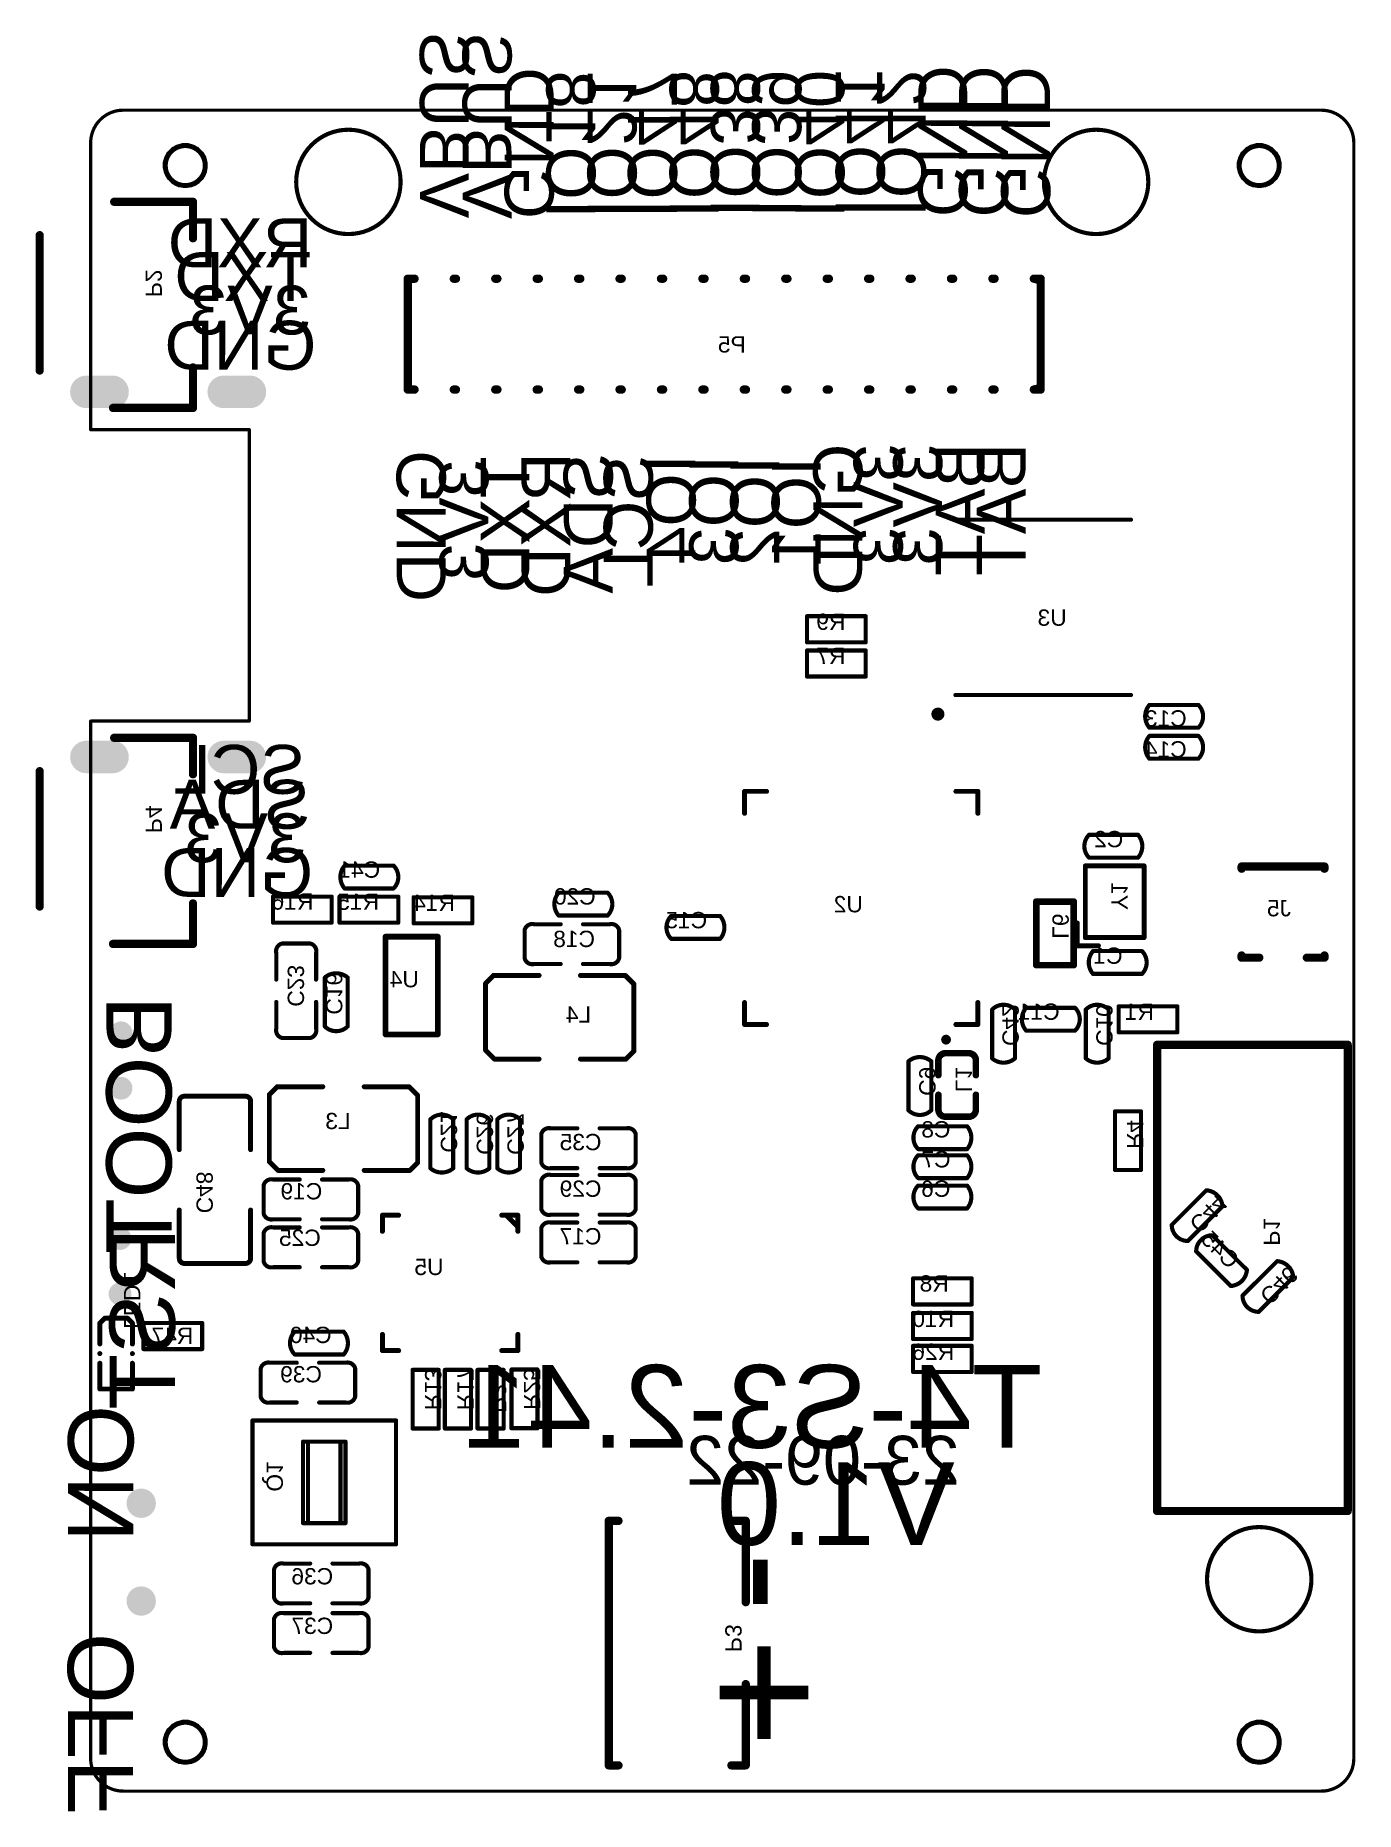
# Model space of a CAD drawing. Header units: millimetres. Extents: x 6.3 to 46.8, y 6.4 to 60.8.
import ezdxf

# ---------------------------------------------------------------- set-up
doc = ezdxf.new("R2010")
doc.units = ezdxf.units.MM
for name, color, linetype in [('BottomOverlay', 54, 'Continuous'), ('KeepOutLayer', 6, 'Continuous'), ('MultiLayer', 9, 'Continuous'), ('PadHoleLayer', 156, 'Continuous')]:
    doc.layers.add(name, color=color, linetype=linetype)
doc.styles.add('Arial', font='arial.ttf', dxfattribs={"height": 0.2})

msp = doc.modelspace()

# ---------------------------------------------------------------- texts
at = {"layer": 'BottomOverlay', "style": 'Arial', "text_generation_flag": 2}
for s, height, rotation, p in [('VBUS', 1.5, 270, (18.1, 55.24)), ('VBUS', 1.5, 270, (19.41, 55.22)), ('GND', 1.5, 270, (20.7, 55.22)), ('IO18', 1.5, 270, (21.98, 55.23)), ('IO21', 1.5, 270, (23.24, 55.24)), ('IO47', 1.5, 270, (24.48, 55.24)), ('IO48', 1.5, 270, (25.76, 55.25)), ('IO38', 1.5, 270, (27.02, 55.27)), ('IO39', 1.5, 270, (28.29, 55.26)), ('IO40', 1.5, 270, (29.61, 55.25)), ('IO41', 1.5, 270, (30.85, 55.28)), ('IO42', 1.5, 270, (32.11, 55.28)), ('GND', 1.5, 270, (33.38, 55.28)), ('GND', 1.5, 270, (34.63, 55.27)), ('GND', 1.5, 270, (35.92, 55.25)), ('RXD', 1.5, 360, (14.8, 53.74)), ('TXD', 1.5, 360, (14.77, 52.71)), ('P2', 0.5, 270, (9.692, 52.82)), ('3V3', 1.5, 360, (14.76, 51.68)), ('GND', 1.5, 360, (14.93, 50.6)), ('GND', 1.5, 90, (18.89, 48.13)), ('SDA', 1.5, 90, (24.01, 48.04)), ('GND', 1.5, 90, (31.66, 48.33)), ('3V3', 1.5, 90, (32.9, 48.33)), ('3V3', 1.5, 90, (34.11, 48.32)), ('BAT', 1.5, 90, (35.41, 48.35)), ('BAT', 1.5, 90, (36.67, 48.35)), ('3V3', 1.5, 90, (20.2, 47.85)), ('TXD', 1.5, 90, (21.46, 47.94)), ('RXD', 1.5, 90, (22.71, 48.06)), ('SCL', 1.5, 90, (25.24, 47.98)), ('IO4', 1.5, 90, (26.55, 48)), ('IO3', 1.5, 90, (27.86, 47.98)), ('IO2', 1.5, 90, (29.12, 47.95)), ('IO1', 1.5, 90, (30.39, 47.92)), ('SCL', 1.5, 360, (14.61, 37.59)), ('SDA', 1.5, 360, (14.74, 36.52)), ('P4', 0.5, 270, (9.693, 36.379)), ('3V3', 1.5, 360, (14.61, 35.49)), ('GND', 1.5, 360, (14.83, 34.43)), ('Y1', 0.5, 270, (39.293, 34.027)), ('L6', 0.5, 270, (37.491, 33.143)), ('C23', 0.5, 270, (14.049, 31.06)), ('C16', 0.5, 270, (15.223, 30.816)), ('BOOT', 2, 90, (10.49, 31.39)), ('C42', 0.5, 270, (35.957, 29.855)), ('C10', 0.5, 270, (38.835, 29.858)), ('C9', 0.5, 270, (33.407, 28.326)), ('L1', 0.5, 270, (34.524, 28.438)), ('C21', 0.5, 270, (18.742, 26.583)), ('C26', 0.5, 270, (19.843, 26.518)), ('C27', 0.5, 270, (20.784, 26.516)), ('R4', 0.5, 270, (39.778, 26.695)), ('C48', 0.5, 270, (11.253, 24.723)), ('C44', 0.5, 225, (41.649, 24.437)), ('P1', 0.5, 270, (43.962, 23.729)), ('RST', 2, 90, (10.59, 24.29)), ('C45', 0.5, 315, (42.913, 22.983)), ('LED1', 0.5, 270, (9.033, 21.176)), ('C46', 0.5, 225, (43.807, 22.236)), ('R13', 0.5, 270, (18.259, 18.681)), ('R17', 0.5, 270, (19.252, 18.681)), ('T4-S3-2.41', 2.54, 360, (37.18, 17.53)), ('R25', 0.5, 270, (21.289, 18.69)), ('R3', 0.5, 270, (20.249, 18.602)), ('ON', 2, 90, (9.32, 18.84)), ('23-09-22', 1.5, 360, (34.65, 16.4)), ('Q1', 0.5, 270, (13.401, 16.186)), ('V1.0', 2.54, 360, (34.5, 14.55)), ('-', 4, 90, (30.08, 14.35)), ('P3', 0.5, 270, (27.463, 11.261)), ('OFF', 2, 90, (9.31, 11.85)), ('+', 4, 360, (30.28, 8.09))]:
    msp.add_text(s, height=height, rotation=rotation, dxfattribs=at).set_placement(p)
for s, p in [('P5', (28.09, 51.126)), ('R9', (31.146, 42.617)), ('U3', (37.929, 42.745)), ('R7', (31.145, 41.57)), ('C13', (41.608, 39.653)), ('C14', (41.607, 38.704)), ('C2', (39.664, 35.951)), ('C41', (16.884, 35.016)), ('R16', (14.84, 34.037)), ('R15', (16.851, 34.032)), ('R14', (19.178, 33.999)), ('C20', (23.491, 34.194)), ('U2', (31.68, 33.956)), ('J5', (44.804, 33.833)), ('C15', (26.908, 33.466)), ('C18', (23.47, 32.89)), ('C1', (39.643, 32.376)), ('U4', (18.069, 31.656)), ('L4', (23.35, 30.574)), ('C11', (37.714, 30.658)), ('R1', (40.604, 30.655)), ('L3', (15.98, 27.305)), ('C8', (34.365, 27.049)), ('C35', (23.668, 26.659)), ('C7', (34.369, 26.13)), ('C19', (15.111, 25.15)), ('C29', (23.667, 25.229)), ('C6', (34.365, 25.229)), ('C25', (15.064, 23.723)), ('C17', (23.667, 23.769)), ('U5', (18.826, 22.83)), ('R8', (34.313, 22.323)), ('C40', (15.396, 20.744)), ('R10', (34.478, 21.236)), ('R47', (11.152, 20.718)), ('R26', (34.479, 20.226)), ('C39', (15.099, 19.538)), ('C36', (15.444, 13.341)), ('C37', (15.444, 11.821))]:
    msp.add_text(s, height=0.5, dxfattribs=at).set_placement(p)

# ---------------------------------------------------------------- blocks, each defined once
blk = doc.blocks.new('CRYSTAL_SMD_4P_L1_6_W1_2_BL_B_1')
at = {"layer": 'BottomOverlay', "const_width": 0.152}
for points in [[(-1.349, 1.15), (-1.349, 0.5)], [(-1.349, 1.15), (-0.651, 1.15)], [(-1.1, 0.9), (1.1, 0.9)], [(-1.1, 0.9), (-1.1, 0.85)], [(-1.1, 0.85), (-1.1, -0.9)], [(1.1, 0.9), (1.1, -0.9)], [(-1.1, -0.9), (1.1, -0.9)]]:
    blk.add_lwpolyline(points, dxfattribs=at)
at = {"layer": 'BottomOverlay', "const_width": 0.0759}
for points in [[(-1.387, 1.15, 1), (-1.311, 1.15, 1)], [(-1.387, 1.15, 1), (-1.311, 1.15, 1)], [(-0.689, 1.15, 1), (-0.613, 1.15, 1)], [(-1.387, 0.5, 1), (-1.311, 0.5, 1)], [(-1.138, 0.9, 1), (-1.062, 0.9, 1)], [(-1.138, 0.9, 1), (-1.062, 0.9, 1)], [(-1.138, 0.85, 1), (-1.062, 0.85, 1)], [(-1.138, 0.85, 1), (-1.062, 0.85, 1)], [(1.062, 0.9, 1), (1.138, 0.9, 1)], [(1.062, 0.9, 1), (1.138, 0.9, 1)], [(-1.138, -0.9, 1), (-1.062, -0.9, 1)], [(-1.138, -0.9, 1), (-1.062, -0.9, 1)], [(1.062, -0.9, 1), (1.138, -0.9, 1)], [(1.062, -0.9, 1), (1.138, -0.9, 1)]]:
    blk.add_lwpolyline(points, format="xyb", close=True, dxfattribs=at)
blk = doc.blocks.new('QFN_24_L4_0_W4_0_P0_50_TL_EP2_7_B_3')
at = {"layer": 'BottomOverlay', "const_width": 0.152}
for points in [[(-1.58, 2.076), (-2.076, 2.076)], [(-2.076, 2.076), (-2.076, 1.58)], [(2.076, 2.076), (1.58, 2.076)], [(2.076, 2.076), (2.076, 1.58)], [(-2.076, -1.58), (-2.076, -2.076)], [(2.076, -1.58), (2.076, -2.076)], [(-1.713, -2.076), (-2.076, -1.713)], [(-1.58, -2.076), (-2.076, -2.076)], [(-1.58, -2.076), (-1.713, -2.076)], [(2.076, -2.076), (1.58, -2.076)]]:
    blk.add_lwpolyline(points, dxfattribs=at)
at = {"layer": 'BottomOverlay'}
for points, const_width in [([(-2.114, 2.076, 1), (-2.038, 2.076, 1)], 0.0762), ([(-2.114, 2.076, 1), (-2.038, 2.076, 1)], 0.0762), ([(-2.114, 1.58, 1), (-2.038, 1.58, 1)], 0.0762), ([(-1.619, 2.076, 1), (-1.542, 2.076, 1)], 0.0762), ([(1.542, 2.076, 1), (1.619, 2.076, 1)], 0.0762), ([(2.038, 2.076, 1), (2.114, 2.076, 1)], 0.0762), ([(2.038, 2.076, 1), (2.114, 2.076, 1)], 0.0762), ([(2.038, 1.58, 1), (2.114, 1.58, 1)], 0.0762), ([(-2.114, -1.58, 1), (-2.038, -1.58, 1)], 0.0762), ([(2.038, -1.58, 1), (2.114, -1.58, 1)], 0.0762), ([(-2.114, -1.713, 1), (-2.038, -1.713, 1)], 0.0759), ([(-2.114, -2.076, 1), (-2.038, -2.076, 1)], 0.0762), ([(-2.114, -2.076, 1), (-2.038, -2.076, 1)], 0.0762), ([(-1.751, -2.076, 1), (-1.675, -2.076, 1)], 0.0759), ([(-1.751, -2.076, 1), (-1.675, -2.076, 1)], 0.0759), ([(-1.619, -2.076, 1), (-1.542, -2.076, 1)], 0.0762), ([(-1.618, -2.076, 1), (-1.543, -2.076, 1)], 0.0759), ([(1.542, -2.076, 1), (1.619, -2.076, 1)], 0.0762), ([(2.038, -2.076, 1), (2.114, -2.076, 1)], 0.0762), ([(2.038, -2.076, 1), (2.114, -2.076, 1)], 0.0762)]:
    blk.add_lwpolyline(points, format="xyb", close=True, dxfattribs=dict(at, const_width=const_width))
blk = doc.blocks.new('SOT23_5_B_4')
at = {"layer": 'BottomOverlay', "const_width": 0.178}
for points in [[(-0.55, -2), (-0.55, -0.4)], [(2.45, -0.4), (-0.55, -0.4)], [(2.45, -2), (2.45, -0.4)], [(2.45, -2), (-0.55, -2)]]:
    blk.add_lwpolyline(points, dxfattribs=at)
at = {"layer": 'BottomOverlay', "const_width": 0.0889}
for points in [[(-0.594, -0.4, 1), (-0.506, -0.4, 1)], [(-0.594, -0.4, 1), (-0.506, -0.4, 1)], [(2.406, -0.4, 1), (2.494, -0.4, 1)], [(2.406, -0.4, 1), (2.494, -0.4, 1)], [(-0.594, -2, 1), (-0.506, -2, 1)], [(-0.594, -2, 1), (-0.506, -2, 1)], [(2.406, -2, 1), (2.494, -2, 1)], [(2.406, -2, 1), (2.494, -2, 1)]]:
    blk.add_lwpolyline(points, format="xyb", close=True, dxfattribs=at)
blk = doc.blocks.new('SOP2_8_B_5')
at = {"layer": 'BottomOverlay', "const_width": 0.127}
for points in [[(-2.69, 2.69), (2.69, 2.69)], [(-2.69, -2.69), (2.69, -2.69)]]:
    blk.add_lwpolyline(points, dxfattribs=at)
at = {"layer": 'BottomOverlay'}
for points, const_width in [([(-2.722, 2.69, 1), (-2.658, 2.69, 1)], 0.0635), ([(2.658, 2.69, 1), (2.722, 2.69, 1)], 0.0635), ([(-2.722, -2.69, 1), (-2.658, -2.69, 1)], 0.0635), ([(2.658, -2.69, 1), (2.722, -2.69, 1)], 0.0635), ([(-3.129, -3.275, 1), (-3.329, -3.275, 1)], 0.2), ([(-3.379, -3.275, 1), (-3.279, -3.275, 1)], 0.1), ([(-3.179, -3.275, 1), (-3.079, -3.275, 1)], 0.1)]:
    blk.add_lwpolyline(points, format="xyb", close=True, dxfattribs=dict(at, const_width=const_width))
blk = doc.blocks.new('QFN_56_7X7_B_6')
at = {"layer": 'BottomOverlay', "const_width": 0.152}
for points in [[(-3.576, 3.576), (-3.576, 2.903)], [(-3.576, 3.576), (-2.903, 3.576)], [(2.903, 3.576), (3.576, 3.576)], [(3.576, 3.576), (3.576, 2.903)], [(-3.576, -2.903), (-3.576, -3.576)], [(3.576, -2.903), (3.576, -3.576)], [(-3.576, -3.576), (-2.903, -3.576)], [(2.903, -3.576), (3.576, -3.576)]]:
    blk.add_lwpolyline(points, dxfattribs=at)
at = {"layer": 'BottomOverlay'}
for points, const_width in [([(-3.614, 3.576, 1), (-3.538, 3.576, 1)], 0.0762), ([(-3.614, 3.576, 1), (-3.538, 3.576, 1)], 0.0762), ([(-2.941, 3.576, 1), (-2.864, 3.576, 1)], 0.0762), ([(2.864, 3.576, 1), (2.941, 3.576, 1)], 0.0762), ([(3.538, 3.576, 1), (3.614, 3.576, 1)], 0.0762), ([(3.538, 3.576, 1), (3.614, 3.576, 1)], 0.0762), ([(-3.614, 2.903, 1), (-3.538, 2.903, 1)], 0.0762), ([(3.538, 2.903, 1), (3.614, 2.903, 1)], 0.0762), ([(-3.965, -2.6, 1), (-4.115, -2.6, 1)], 0.15), ([(-4.152, -2.6, 1), (-4.077, -2.6, 1)], 0.075), ([(-4.002, -2.6, 1), (-3.927, -2.6, 1)], 0.075), ([(-3.614, -2.903, 1), (-3.538, -2.903, 1)], 0.0762), ([(3.538, -2.903, 1), (3.614, -2.903, 1)], 0.0762), ([(-3.614, -3.576, 1), (-3.538, -3.576, 1)], 0.0762), ([(-3.614, -3.576, 1), (-3.538, -3.576, 1)], 0.0762), ([(-2.941, -3.576, 1), (-2.864, -3.576, 1)], 0.0762), ([(2.864, -3.576, 1), (2.941, -3.576, 1)], 0.0762), ([(3.538, -3.576, 1), (3.614, -3.576, 1)], 0.0762), ([(3.538, -3.576, 1), (3.614, -3.576, 1)], 0.0762)]:
    blk.add_lwpolyline(points, format="xyb", close=True, dxfattribs=dict(at, const_width=const_width))
blk = doc.blocks.new('SW_TH_MSK12C02_HB_1_11')
at = {"layer": 'PadHoleLayer'}
h = blk.add_hatch(color=156, dxfattribs=at)
edge = h.paths.add_edge_path()
edge.add_arc((-1.5, -0.55), 0.45, 0, 360)
h = blk.add_hatch(color=156, dxfattribs=at)
edge = h.paths.add_edge_path()
edge.add_arc((1.5, -0.55), 0.45, 0, 360)
blk = doc.blocks.new('SW_SMD_TS24CA_12')
at = {"layer": 'MultiLayer'}
h = blk.add_hatch(color=9, dxfattribs=at)
edge = h.paths.add_edge_path()
edge.add_arc((1.45, 0), 0.35, 0, 360)
h = blk.add_hatch(color=9, dxfattribs=at)
edge = h.paths.add_edge_path()
edge.add_arc((3.15, 0), 0.35, 0, 360)
at = {"layer": 'PadHoleLayer'}
h = blk.add_hatch(color=156, dxfattribs=at)
edge = h.paths.add_edge_path()
edge.add_arc((1.45, 0), 0.35, 0, 360)
h = blk.add_hatch(color=156, dxfattribs=at)
edge = h.paths.add_edge_path()
edge.add_arc((3.15, 0), 0.35, 0, 360)
blk = doc.blocks.new('SW_SMD_TS24CA_13')
at = {"layer": 'MultiLayer'}
h = blk.add_hatch(color=9, dxfattribs=at)
edge = h.paths.add_edge_path()
edge.add_arc((1.45, 0), 0.35, 0, 360)
h = blk.add_hatch(color=9, dxfattribs=at)
edge = h.paths.add_edge_path()
edge.add_arc((3.15, 0), 0.35, 0, 360)
at = {"layer": 'PadHoleLayer'}
h = blk.add_hatch(color=156, dxfattribs=at)
edge = h.paths.add_edge_path()
edge.add_arc((1.45, 0), 0.35, 0, 360)
h = blk.add_hatch(color=156, dxfattribs=at)
edge = h.paths.add_edge_path()
edge.add_arc((3.15, 0), 0.35, 0, 360)
blk = doc.blocks.new('R0402_B_14')
at = {"layer": 'BottomOverlay', "const_width": 0.127}
for points in [[(0.902, 0.392), (-0.898, 0.392)], [(-0.898, 0.392), (-0.898, -0.408)], [(0.902, -0.408), (0.902, 0.392)], [(0.902, -0.408), (-0.898, -0.408)]]:
    blk.add_lwpolyline(points, dxfattribs=at)
at = {"layer": 'BottomOverlay', "const_width": 0.0635}
for points in [[(-0.93, 0.392, 1), (-0.867, 0.392, 1)], [(-0.93, 0.392, 1), (-0.867, 0.392, 1)], [(0.87, 0.392, 1), (0.933, 0.392, 1)], [(0.87, 0.392, 1), (0.933, 0.392, 1)], [(-0.93, -0.408, 1), (-0.867, -0.408, 1)], [(-0.93, -0.408, 1), (-0.867, -0.408, 1)], [(0.87, -0.408, 1), (0.933, -0.408, 1)], [(0.87, -0.408, 1), (0.933, -0.408, 1)]]:
    blk.add_lwpolyline(points, format="xyb", close=True, dxfattribs=at)
blk = doc.blocks.new('R0402_B_16')
at = {"layer": 'BottomOverlay', "const_width": 0.127}
for points in [[(0.902, 0.392), (-0.898, 0.392)], [(-0.898, 0.392), (-0.898, -0.408)], [(0.902, -0.408), (0.902, 0.392)], [(0.902, -0.408), (-0.898, -0.408)]]:
    blk.add_lwpolyline(points, dxfattribs=at)
at = {"layer": 'BottomOverlay', "const_width": 0.0635}
for points in [[(-0.93, 0.392, 1), (-0.867, 0.392, 1)], [(-0.93, 0.392, 1), (-0.867, 0.392, 1)], [(0.87, 0.392, 1), (0.933, 0.392, 1)], [(0.87, 0.392, 1), (0.933, 0.392, 1)], [(-0.93, -0.408, 1), (-0.867, -0.408, 1)], [(-0.93, -0.408, 1), (-0.867, -0.408, 1)], [(0.87, -0.408, 1), (0.933, -0.408, 1)], [(0.87, -0.408, 1), (0.933, -0.408, 1)]]:
    blk.add_lwpolyline(points, format="xyb", close=True, dxfattribs=at)
blk = doc.blocks.new('R0402_B_17')
at = {"layer": 'BottomOverlay', "const_width": 0.127}
for points in [[(0.902, 0.392), (-0.898, 0.392)], [(-0.898, 0.392), (-0.898, -0.408)], [(0.902, -0.408), (0.902, 0.392)], [(0.902, -0.408), (-0.898, -0.408)]]:
    blk.add_lwpolyline(points, dxfattribs=at)
at = {"layer": 'BottomOverlay', "const_width": 0.0635}
for points in [[(-0.93, 0.392, 1), (-0.867, 0.392, 1)], [(-0.93, 0.392, 1), (-0.867, 0.392, 1)], [(0.87, 0.392, 1), (0.933, 0.392, 1)], [(0.87, 0.392, 1), (0.933, 0.392, 1)], [(-0.93, -0.408, 1), (-0.867, -0.408, 1)], [(-0.93, -0.408, 1), (-0.867, -0.408, 1)], [(0.87, -0.408, 1), (0.933, -0.408, 1)], [(0.87, -0.408, 1), (0.933, -0.408, 1)]]:
    blk.add_lwpolyline(points, format="xyb", close=True, dxfattribs=at)
blk = doc.blocks.new('R0402_B_20')
at = {"layer": 'BottomOverlay', "const_width": 0.127}
for points in [[(0.902, 0.392), (-0.898, 0.392)], [(-0.898, 0.392), (-0.898, -0.408)], [(0.902, -0.408), (0.902, 0.392)], [(0.902, -0.408), (-0.898, -0.408)]]:
    blk.add_lwpolyline(points, dxfattribs=at)
at = {"layer": 'BottomOverlay', "const_width": 0.0635}
for points in [[(-0.93, 0.392, 1), (-0.867, 0.392, 1)], [(-0.93, 0.392, 1), (-0.867, 0.392, 1)], [(0.87, 0.392, 1), (0.933, 0.392, 1)], [(0.87, 0.392, 1), (0.933, 0.392, 1)], [(-0.93, -0.408, 1), (-0.867, -0.408, 1)], [(-0.93, -0.408, 1), (-0.867, -0.408, 1)], [(0.87, -0.408, 1), (0.933, -0.408, 1)], [(0.87, -0.408, 1), (0.933, -0.408, 1)]]:
    blk.add_lwpolyline(points, format="xyb", close=True, dxfattribs=at)
blk = doc.blocks.new('R0402_B_21')
at = {"layer": 'BottomOverlay', "const_width": 0.127}
for points in [[(-0.898, 0.392), (0.902, 0.392)], [(-0.898, 0.392), (-0.898, -0.408)], [(0.902, 0.392), (0.902, -0.408)], [(-0.898, -0.408), (0.902, -0.408)]]:
    blk.add_lwpolyline(points, dxfattribs=at)
at = {"layer": 'BottomOverlay', "const_width": 0.0635}
for points in [[(-0.93, 0.392, 1), (-0.867, 0.392, 1)], [(-0.93, 0.392, 1), (-0.867, 0.392, 1)], [(0.87, 0.392, 1), (0.933, 0.392, 1)], [(0.87, 0.392, 1), (0.933, 0.392, 1)], [(-0.93, -0.408, 1), (-0.867, -0.408, 1)], [(-0.93, -0.408, 1), (-0.867, -0.408, 1)], [(0.87, -0.408, 1), (0.933, -0.408, 1)], [(0.87, -0.408, 1), (0.933, -0.408, 1)]]:
    blk.add_lwpolyline(points, format="xyb", close=True, dxfattribs=at)
blk = doc.blocks.new('R0402_B_22')
at = {"layer": 'BottomOverlay', "const_width": 0.127}
for points in [[(-0.898, 0.392), (0.902, 0.392)], [(-0.898, 0.392), (-0.898, -0.408)], [(0.902, 0.392), (0.902, -0.408)], [(-0.898, -0.408), (0.902, -0.408)]]:
    blk.add_lwpolyline(points, dxfattribs=at)
at = {"layer": 'BottomOverlay', "const_width": 0.0635}
for points in [[(-0.93, 0.392, 1), (-0.867, 0.392, 1)], [(-0.93, 0.392, 1), (-0.867, 0.392, 1)], [(0.87, 0.392, 1), (0.933, 0.392, 1)], [(0.87, 0.392, 1), (0.933, 0.392, 1)], [(-0.93, -0.408, 1), (-0.867, -0.408, 1)], [(-0.93, -0.408, 1), (-0.867, -0.408, 1)], [(0.87, -0.408, 1), (0.933, -0.408, 1)], [(0.87, -0.408, 1), (0.933, -0.408, 1)]]:
    blk.add_lwpolyline(points, format="xyb", close=True, dxfattribs=at)
blk = doc.blocks.new('R0402_B_23')
at = {"layer": 'BottomOverlay', "const_width": 0.127}
for points in [[(0.902, 0.392), (-0.898, 0.392)], [(-0.898, 0.392), (-0.898, -0.408)], [(0.902, -0.408), (0.902, 0.392)], [(0.902, -0.408), (-0.898, -0.408)]]:
    blk.add_lwpolyline(points, dxfattribs=at)
at = {"layer": 'BottomOverlay', "const_width": 0.0635}
for points in [[(-0.93, 0.392, 1), (-0.867, 0.392, 1)], [(-0.93, 0.392, 1), (-0.867, 0.392, 1)], [(0.87, 0.392, 1), (0.933, 0.392, 1)], [(0.87, 0.392, 1), (0.933, 0.392, 1)], [(-0.93, -0.408, 1), (-0.867, -0.408, 1)], [(-0.93, -0.408, 1), (-0.867, -0.408, 1)], [(0.87, -0.408, 1), (0.933, -0.408, 1)], [(0.87, -0.408, 1), (0.933, -0.408, 1)]]:
    blk.add_lwpolyline(points, format="xyb", close=True, dxfattribs=at)
blk = doc.blocks.new('R0402_B_24')
at = {"layer": 'BottomOverlay', "const_width": 0.127}
for points in [[(-0.898, 0.392), (0.902, 0.392)], [(-0.898, 0.392), (-0.898, -0.408)], [(0.902, 0.392), (0.902, -0.408)], [(-0.898, -0.408), (0.902, -0.408)]]:
    blk.add_lwpolyline(points, dxfattribs=at)
at = {"layer": 'BottomOverlay', "const_width": 0.0635}
for points in [[(-0.93, 0.392, 1), (-0.867, 0.392, 1)], [(-0.93, 0.392, 1), (-0.867, 0.392, 1)], [(0.87, 0.392, 1), (0.933, 0.392, 1)], [(0.87, 0.392, 1), (0.933, 0.392, 1)], [(-0.93, -0.408, 1), (-0.867, -0.408, 1)], [(-0.93, -0.408, 1), (-0.867, -0.408, 1)], [(0.87, -0.408, 1), (0.933, -0.408, 1)], [(0.87, -0.408, 1), (0.933, -0.408, 1)]]:
    blk.add_lwpolyline(points, format="xyb", close=True, dxfattribs=at)
blk = doc.blocks.new('R0402_B_31')
at = {"layer": 'BottomOverlay', "const_width": 0.127}
for points in [[(-0.898, 0.392), (0.902, 0.392)], [(-0.898, 0.392), (-0.898, -0.408)], [(0.902, 0.392), (0.902, -0.408)], [(-0.898, -0.408), (0.902, -0.408)]]:
    blk.add_lwpolyline(points, dxfattribs=at)
at = {"layer": 'BottomOverlay', "const_width": 0.0635}
for points in [[(-0.93, 0.392, 1), (-0.867, 0.392, 1)], [(-0.93, 0.392, 1), (-0.867, 0.392, 1)], [(0.87, 0.392, 1), (0.933, 0.392, 1)], [(0.87, 0.392, 1), (0.933, 0.392, 1)], [(-0.93, -0.408, 1), (-0.867, -0.408, 1)], [(-0.93, -0.408, 1), (-0.867, -0.408, 1)], [(0.87, -0.408, 1), (0.933, -0.408, 1)], [(0.87, -0.408, 1), (0.933, -0.408, 1)]]:
    blk.add_lwpolyline(points, format="xyb", close=True, dxfattribs=at)
blk = doc.blocks.new('R0402_B_32')
at = {"layer": 'BottomOverlay', "const_width": 0.127}
for points in [[(0.902, 0.392), (-0.898, 0.392)], [(-0.898, 0.392), (-0.898, -0.408)], [(0.902, -0.408), (0.902, 0.392)], [(0.902, -0.408), (-0.898, -0.408)]]:
    blk.add_lwpolyline(points, dxfattribs=at)
at = {"layer": 'BottomOverlay', "const_width": 0.0635}
for points in [[(-0.93, 0.392, 1), (-0.867, 0.392, 1)], [(-0.93, 0.392, 1), (-0.867, 0.392, 1)], [(0.87, 0.392, 1), (0.933, 0.392, 1)], [(0.87, 0.392, 1), (0.933, 0.392, 1)], [(-0.93, -0.408, 1), (-0.867, -0.408, 1)], [(-0.93, -0.408, 1), (-0.867, -0.408, 1)], [(0.87, -0.408, 1), (0.933, -0.408, 1)], [(0.87, -0.408, 1), (0.933, -0.408, 1)]]:
    blk.add_lwpolyline(points, format="xyb", close=True, dxfattribs=at)
blk = doc.blocks.new('R0402_B_33')
at = {"layer": 'BottomOverlay', "const_width": 0.127}
for points in [[(0.902, 0.392), (-0.898, 0.392)], [(-0.898, 0.392), (-0.898, -0.408)], [(0.902, -0.408), (0.902, 0.392)], [(0.902, -0.408), (-0.898, -0.408)]]:
    blk.add_lwpolyline(points, dxfattribs=at)
at = {"layer": 'BottomOverlay', "const_width": 0.0635}
for points in [[(-0.93, 0.392, 1), (-0.867, 0.392, 1)], [(-0.93, 0.392, 1), (-0.867, 0.392, 1)], [(0.87, 0.392, 1), (0.933, 0.392, 1)], [(0.87, 0.392, 1), (0.933, 0.392, 1)], [(-0.93, -0.408, 1), (-0.867, -0.408, 1)], [(-0.93, -0.408, 1), (-0.867, -0.408, 1)], [(0.87, -0.408, 1), (0.933, -0.408, 1)], [(0.87, -0.408, 1), (0.933, -0.408, 1)]]:
    blk.add_lwpolyline(points, format="xyb", close=True, dxfattribs=at)
blk = doc.blocks.new('R0402_B_34')
at = {"layer": 'BottomOverlay', "const_width": 0.127}
for points in [[(0.902, 0.392), (-0.898, 0.392)], [(-0.898, 0.392), (-0.898, -0.408)], [(0.902, -0.408), (0.902, 0.392)], [(0.902, -0.408), (-0.898, -0.408)]]:
    blk.add_lwpolyline(points, dxfattribs=at)
at = {"layer": 'BottomOverlay', "const_width": 0.0635}
for points in [[(-0.93, 0.392, 1), (-0.867, 0.392, 1)], [(-0.93, 0.392, 1), (-0.867, 0.392, 1)], [(0.87, 0.392, 1), (0.933, 0.392, 1)], [(0.87, 0.392, 1), (0.933, 0.392, 1)], [(-0.93, -0.408, 1), (-0.867, -0.408, 1)], [(-0.93, -0.408, 1), (-0.867, -0.408, 1)], [(0.87, -0.408, 1), (0.933, -0.408, 1)], [(0.87, -0.408, 1), (0.933, -0.408, 1)]]:
    blk.add_lwpolyline(points, format="xyb", close=True, dxfattribs=at)
blk = doc.blocks.new('R0402_B_35')
at = {"layer": 'BottomOverlay', "const_width": 0.127}
for points in [[(-0.898, 0.392), (0.902, 0.392)], [(-0.898, 0.392), (-0.898, -0.408)], [(0.902, 0.392), (0.902, -0.408)], [(-0.898, -0.408), (0.902, -0.408)]]:
    blk.add_lwpolyline(points, dxfattribs=at)
at = {"layer": 'BottomOverlay', "const_width": 0.0635}
for points in [[(-0.93, 0.392, 1), (-0.867, 0.392, 1)], [(-0.93, 0.392, 1), (-0.867, 0.392, 1)], [(0.87, 0.392, 1), (0.933, 0.392, 1)], [(0.87, 0.392, 1), (0.933, 0.392, 1)], [(-0.93, -0.408, 1), (-0.867, -0.408, 1)], [(-0.93, -0.408, 1), (-0.867, -0.408, 1)], [(0.87, -0.408, 1), (0.933, -0.408, 1)], [(0.87, -0.408, 1), (0.933, -0.408, 1)]]:
    blk.add_lwpolyline(points, format="xyb", close=True, dxfattribs=at)
blk = doc.blocks.new('R0402_B_38')
at = {"layer": 'BottomOverlay', "const_width": 0.127}
for points in [[(0.902, 0.392), (-0.898, 0.392)], [(-0.898, 0.392), (-0.898, -0.408)], [(0.902, -0.408), (0.902, 0.392)], [(0.902, -0.408), (-0.898, -0.408)]]:
    blk.add_lwpolyline(points, dxfattribs=at)
at = {"layer": 'BottomOverlay', "const_width": 0.0635}
for points in [[(-0.93, 0.392, 1), (-0.867, 0.392, 1)], [(-0.93, 0.392, 1), (-0.867, 0.392, 1)], [(0.87, 0.392, 1), (0.933, 0.392, 1)], [(0.87, 0.392, 1), (0.933, 0.392, 1)], [(-0.93, -0.408, 1), (-0.867, -0.408, 1)], [(-0.93, -0.408, 1), (-0.867, -0.408, 1)], [(0.87, -0.408, 1), (0.933, -0.408, 1)], [(0.87, -0.408, 1), (0.933, -0.408, 1)]]:
    blk.add_lwpolyline(points, format="xyb", close=True, dxfattribs=at)
blk = doc.blocks.new('R0402_B_39')
at = {"layer": 'BottomOverlay', "const_width": 0.127}
for points in [[(-0.898, 0.392), (0.902, 0.392)], [(-0.898, -0.408), (-0.898, 0.392)], [(0.902, 0.392), (0.902, -0.408)], [(-0.898, -0.408), (0.902, -0.408)]]:
    blk.add_lwpolyline(points, dxfattribs=at)
at = {"layer": 'BottomOverlay', "const_width": 0.0635}
for points in [[(-0.93, 0.392, 1), (-0.867, 0.392, 1)], [(-0.93, 0.392, 1), (-0.867, 0.392, 1)], [(0.87, 0.392, 1), (0.933, 0.392, 1)], [(0.87, 0.392, 1), (0.933, 0.392, 1)], [(-0.93, -0.408, 1), (-0.867, -0.408, 1)], [(-0.93, -0.408, 1), (-0.867, -0.408, 1)], [(0.87, -0.408, 1), (0.933, -0.408, 1)], [(0.87, -0.408, 1), (0.933, -0.408, 1)]]:
    blk.add_lwpolyline(points, format="xyb", close=True, dxfattribs=at)
blk = doc.blocks.new('SOT_23M_B_40')
at = {"layer": 'BottomOverlay', "const_width": 0.127}
for points in [[(-1.9, 2.2), (-1.9, -2.2)], [(-1.9, 2.2), (1.9, 2.2)], [(1.9, 2.2), (1.9, -2.2)], [(-1.25, 0.65), (-1.25, -0.65)], [(-1.25, 0.65), (1.25, 0.65)], [(-1.2, 0.5), (1.2, 0.5)], [(1.25, 0.65), (1.25, -0.65)], [(-1.2, -0.5), (1.2, -0.5)], [(-1.25, -0.65), (1.25, -0.65)], [(-1.9, -2.2), (1.9, -2.2)]]:
    blk.add_lwpolyline(points, dxfattribs=at)
at = {"layer": 'BottomOverlay', "const_width": 0.0635}
for points in [[(-1.932, 2.2, 1), (-1.868, 2.2, 1)], [(-1.932, 2.2, 1), (-1.868, 2.2, 1)], [(1.868, 2.2, 1), (1.932, 2.2, 1)], [(1.868, 2.2, 1), (1.932, 2.2, 1)], [(-1.282, 0.65, 1), (-1.218, 0.65, 1)], [(-1.282, 0.65, 1), (-1.218, 0.65, 1)], [(-1.232, 0.5, 1), (-1.168, 0.5, 1)], [(1.168, 0.5, 1), (1.232, 0.5, 1)], [(1.218, 0.65, 1), (1.282, 0.65, 1)], [(1.218, 0.65, 1), (1.282, 0.65, 1)], [(-1.232, -0.5, 1), (-1.168, -0.5, 1)], [(1.168, -0.5, 1), (1.232, -0.5, 1)], [(-1.282, -0.65, 1), (-1.218, -0.65, 1)], [(-1.282, -0.65, 1), (-1.218, -0.65, 1)], [(1.218, -0.65, 1), (1.282, -0.65, 1)], [(1.218, -0.65, 1), (1.282, -0.65, 1)], [(-1.932, -2.2, 1), (-1.868, -2.2, 1)], [(-1.932, -2.2, 1), (-1.868, -2.2, 1)], [(1.868, -2.2, 1), (1.932, -2.2, 1)], [(1.868, -2.2, 1), (1.932, -2.2, 1)]]:
    blk.add_lwpolyline(points, format="xyb", close=True, dxfattribs=at)
blk = doc.blocks.new('HDR_SMD_30P_P1_27_V_M_R2_C15_LS5_3_B_43')
at = {"layer": 'BottomOverlay', "const_width": 0.254}
for points in [[(-9.7, 1.7), (-9.491, 1.7)], [(-9.7, -1.7), (-9.7, 1.7)], [(-8.289, 1.7), (-8.221, 1.7)], [(-7.019, 1.7), (-6.951, 1.7)], [(-5.749, 1.7), (-5.681, 1.7)], [(-4.479, 1.7), (-4.411, 1.7)], [(-3.209, 1.7), (-3.141, 1.7)], [(-1.939, 1.7), (-1.871, 1.7)], [(-0.669, 1.7), (-0.601, 1.7)], [(0.601, 1.7), (0.669, 1.7)], [(1.871, 1.7), (1.939, 1.7)], [(3.141, 1.7), (3.209, 1.7)], [(4.411, 1.7), (4.479, 1.7)], [(5.681, 1.7), (5.749, 1.7)], [(6.951, 1.7), (7.019, 1.7)], [(8.221, 1.7), (8.289, 1.7)], [(8.221, 1.7), (8.289, 1.7)], [(9.491, 1.7), (9.7, 1.7)], [(9.491, 1.7), (9.7, 1.651)], [(9.7, -1.651), (9.7, 1.651)], [(-9.7, -1.7), (-9.491, -1.7)], [(-8.289, -1.7), (-8.221, -1.7)], [(-7.019, -1.7), (-6.951, -1.7)], [(-5.749, -1.7), (-5.681, -1.7)], [(-4.479, -1.7), (-4.411, -1.7)], [(-3.209, -1.7), (-3.141, -1.7)], [(-1.939, -1.7), (-1.871, -1.7)], [(-0.669, -1.7), (-0.601, -1.7)], [(0.601, -1.7), (0.669, -1.7)], [(1.871, -1.7), (1.939, -1.7)], [(3.141, -1.7), (3.209, -1.7)], [(4.411, -1.7), (4.479, -1.7)], [(5.681, -1.7), (5.749, -1.7)], [(6.951, -1.7), (7.019, -1.7)], [(8.221, -1.7), (8.289, -1.7)], [(8.221, -1.7), (8.289, -1.7)], [(9.491, -1.7), (9.7, -1.651)], [(9.491, -1.7), (9.7, -1.7)]]:
    blk.add_lwpolyline(points, dxfattribs=at)
at = {"layer": 'BottomOverlay', "const_width": 0.127}
for points in [[(-9.764, 1.7, 1), (-9.637, 1.7, 1)], [(-9.764, 1.7, 1), (-9.637, 1.7, 1)], [(-9.555, 1.7, 1), (-9.428, 1.7, 1)], [(-8.352, 1.7, 1), (-8.225, 1.7, 1)], [(-8.285, 1.7, 1), (-8.158, 1.7, 1)], [(-7.082, 1.7, 1), (-6.955, 1.7, 1)], [(-7.015, 1.7, 1), (-6.888, 1.7, 1)], [(-5.812, 1.7, 1), (-5.685, 1.7, 1)], [(-5.745, 1.7, 1), (-5.618, 1.7, 1)], [(-4.542, 1.7, 1), (-4.415, 1.7, 1)], [(-4.475, 1.7, 1), (-4.348, 1.7, 1)], [(-3.272, 1.7, 1), (-3.145, 1.7, 1)], [(-3.205, 1.7, 1), (-3.078, 1.7, 1)], [(-2.002, 1.7, 1), (-1.875, 1.7, 1)], [(-1.935, 1.7, 1), (-1.808, 1.7, 1)], [(-0.732, 1.7, 1), (-0.605, 1.7, 1)], [(-0.665, 1.7, 1), (-0.538, 1.7, 1)], [(0.538, 1.7, 1), (0.665, 1.7, 1)], [(0.605, 1.7, 1), (0.732, 1.7, 1)], [(1.808, 1.7, 1), (1.935, 1.7, 1)], [(1.875, 1.7, 1), (2.002, 1.7, 1)], [(3.078, 1.7, 1), (3.205, 1.7, 1)], [(3.145, 1.7, 1), (3.272, 1.7, 1)], [(4.348, 1.7, 1), (4.475, 1.7, 1)], [(4.415, 1.7, 1), (4.542, 1.7, 1)], [(5.618, 1.7, 1), (5.745, 1.7, 1)], [(5.685, 1.7, 1), (5.812, 1.7, 1)], [(6.888, 1.7, 1), (7.015, 1.7, 1)], [(6.955, 1.7, 1), (7.082, 1.7, 1)], [(8.158, 1.7, 1), (8.285, 1.7, 1)], [(8.158, 1.7, 1), (8.285, 1.7, 1)], [(8.225, 1.7, 1), (8.352, 1.7, 1)], [(8.225, 1.7, 1), (8.352, 1.7, 1)], [(9.428, 1.7, 1), (9.555, 1.7, 1)], [(9.428, 1.7, 1), (9.555, 1.7, 1)], [(9.637, 1.7, 1), (9.764, 1.7, 1)], [(9.637, 1.651, 1), (9.764, 1.651, 1)], [(9.637, 1.651, 1), (9.764, 1.651, 1)], [(-9.764, -1.7, 1), (-9.637, -1.7, 1)], [(-9.764, -1.7, 1), (-9.637, -1.7, 1)], [(-9.555, -1.7, 1), (-9.428, -1.7, 1)], [(-8.352, -1.7, 1), (-8.225, -1.7, 1)], [(-8.285, -1.7, 1), (-8.158, -1.7, 1)], [(-7.082, -1.7, 1), (-6.955, -1.7, 1)], [(-7.015, -1.7, 1), (-6.888, -1.7, 1)], [(-5.812, -1.7, 1), (-5.685, -1.7, 1)], [(-5.745, -1.7, 1), (-5.618, -1.7, 1)], [(-4.542, -1.7, 1), (-4.415, -1.7, 1)], [(-4.475, -1.7, 1), (-4.348, -1.7, 1)], [(-3.272, -1.7, 1), (-3.145, -1.7, 1)], [(-3.205, -1.7, 1), (-3.078, -1.7, 1)], [(-2.002, -1.7, 1), (-1.875, -1.7, 1)], [(-1.935, -1.7, 1), (-1.808, -1.7, 1)], [(-0.732, -1.7, 1), (-0.605, -1.7, 1)], [(-0.665, -1.7, 1), (-0.538, -1.7, 1)], [(0.538, -1.7, 1), (0.665, -1.7, 1)], [(0.605, -1.7, 1), (0.732, -1.7, 1)], [(1.808, -1.7, 1), (1.935, -1.7, 1)], [(1.875, -1.7, 1), (2.002, -1.7, 1)], [(3.078, -1.7, 1), (3.205, -1.7, 1)], [(3.145, -1.7, 1), (3.272, -1.7, 1)], [(4.348, -1.7, 1), (4.475, -1.7, 1)], [(4.415, -1.7, 1), (4.542, -1.7, 1)], [(5.618, -1.7, 1), (5.745, -1.7, 1)], [(5.685, -1.7, 1), (5.812, -1.7, 1)], [(6.888, -1.7, 1), (7.015, -1.7, 1)], [(6.955, -1.7, 1), (7.082, -1.7, 1)], [(8.158, -1.7, 1), (8.285, -1.7, 1)], [(8.158, -1.7, 1), (8.285, -1.7, 1)], [(8.225, -1.7, 1), (8.352, -1.7, 1)], [(8.225, -1.7, 1), (8.352, -1.7, 1)], [(9.428, -1.7, 1), (9.555, -1.7, 1)], [(9.428, -1.7, 1), (9.555, -1.7, 1)], [(9.637, -1.651, 1), (9.764, -1.651, 1)], [(9.637, -1.651, 1), (9.764, -1.651, 1)], [(9.637, -1.7, 1), (9.764, -1.7, 1)]]:
    blk.add_lwpolyline(points, format="xyb", close=True, dxfattribs=at)
blk = doc.blocks.new('CONN_SMD_4P_P1_00_XUNPU_WAFER_100W_4P_B_44')
at = {"layer": 'BottomOverlay', "const_width": 0.254}
for points in [[(-2.075, 3.003), (2.075, 3.003)], [(-3.223, 0.755), (-3.223, -1.696)], [(3.099, 0.719), (3.099, -1.696)], [(-3.223, -1.696), (-1.981, -1.696)], [(1.981, -1.696), (3.099, -1.696)]]:
    blk.add_lwpolyline(points, dxfattribs=at)
at = {"layer": 'BottomOverlay', "const_width": 0.127}
for points in [[(-2.139, 3.003, 1), (-2.012, 3.003, 1)], [(2.011, 3.003, 1), (2.138, 3.003, 1)], [(-3.287, 0.755, 1), (-3.16, 0.755, 1)], [(3.035, 0.719, 1), (3.162, 0.719, 1)], [(-3.287, -1.696, 1), (-3.16, -1.696, 1)], [(-3.287, -1.696, 1), (-3.16, -1.696, 1)], [(-2.045, -1.696, 1), (-1.918, -1.696, 1)], [(1.918, -1.696, 1), (2.045, -1.696, 1)], [(3.035, -1.696, 1), (3.162, -1.696, 1)], [(3.035, -1.696, 1), (3.162, -1.696, 1)]]:
    blk.add_lwpolyline(points, format="xyb", close=True, dxfattribs=at)
blk = doc.blocks.new('CONN_SMD_2P_P1_25_HX1_25_2PWT_B_45')
at = {"layer": 'BottomOverlay', "const_width": 0.254}
for points in [[(-3.75, 3.48), (3.75, 3.48)], [(-3.75, 3.48), (-3.75, 3.18)], [(3.75, 3.48), (3.75, 3.181)], [(-3.75, -0.281), (-3.75, -0.72)], [(3.75, -0.281), (3.75, -0.72)], [(-3.75, -0.72), (-1.256, -0.72)], [(1.256, -0.72), (3.75, -0.72)]]:
    blk.add_lwpolyline(points, dxfattribs=at)
at = {"layer": 'BottomOverlay', "const_width": 0.127}
for points in [[(-3.813, 3.48, 1), (-3.686, 3.48, 1)], [(-3.813, 3.48, 1), (-3.686, 3.48, 1)], [(-3.813, 3.18, 1), (-3.686, 3.18, 1)], [(3.687, 3.48, 1), (3.814, 3.48, 1)], [(3.687, 3.48, 1), (3.814, 3.48, 1)], [(3.687, 3.181, 1), (3.814, 3.181, 1)], [(-3.813, -0.281, 1), (-3.686, -0.281, 1)], [(3.687, -0.281, 1), (3.814, -0.281, 1)], [(-3.813, -0.72, 1), (-3.686, -0.72, 1)], [(-3.813, -0.72, 1), (-3.686, -0.72, 1)], [(-1.32, -0.72, 1), (-1.193, -0.72, 1)], [(1.193, -0.72, 1), (1.32, -0.72, 1)], [(3.687, -0.72, 1), (3.814, -0.72, 1)], [(3.687, -0.72, 1), (3.814, -0.72, 1)]]:
    blk.add_lwpolyline(points, format="xyb", close=True, dxfattribs=at)
blk = doc.blocks.new('CONN_SMD_4P_P1_00_XUNPU_WAFER_100W_4P_B_46')
at = {"layer": 'BottomOverlay', "const_width": 0.254}
for points in [[(-2.075, 3.003), (2.075, 3.003)], [(-3.223, 0.755), (-3.223, -1.696)], [(3.099, 0.719), (3.099, -1.696)], [(-3.223, -1.696), (-1.981, -1.696)], [(1.981, -1.696), (3.099, -1.696)]]:
    blk.add_lwpolyline(points, dxfattribs=at)
at = {"layer": 'BottomOverlay', "const_width": 0.127}
for points in [[(-2.139, 3.003, 1), (-2.012, 3.003, 1)], [(2.011, 3.003, 1), (2.138, 3.003, 1)], [(-3.287, 0.755, 1), (-3.16, 0.755, 1)], [(3.035, 0.719, 1), (3.162, 0.719, 1)], [(-3.287, -1.696, 1), (-3.16, -1.696, 1)], [(-3.287, -1.696, 1), (-3.16, -1.696, 1)], [(-2.045, -1.696, 1), (-1.918, -1.696, 1)], [(1.918, -1.696, 1), (2.045, -1.696, 1)], [(3.035, -1.696, 1), (3.162, -1.696, 1)], [(3.035, -1.696, 1), (3.162, -1.696, 1)]]:
    blk.add_lwpolyline(points, format="xyb", close=True, dxfattribs=at)
blk = doc.blocks.new('ANT_2_4G_3D_B_48')
at = {"layer": 'BottomOverlay', "const_width": 0.254}
for points in [[(-7.938, 3.02), (-7.938, -2.822)], [(-7.938, 3.02), (6.363, 3.02)], [(6.363, 3.02), (6.363, -2.822)], [(-7.938, -2.822), (6.363, -2.822)]]:
    blk.add_lwpolyline(points, dxfattribs=at)
at = {"layer": 'BottomOverlay', "const_width": 0.127}
for points in [[(-8.001, 3.02, 1), (-7.874, 3.02, 1)], [(-8.001, 3.02, 1), (-7.874, 3.02, 1)], [(6.299, 3.02, 1), (6.426, 3.02, 1)], [(6.299, 3.02, 1), (6.426, 3.02, 1)], [(-8.001, -2.822, 1), (-7.874, -2.822, 1)], [(-8.001, -2.822, 1), (-7.874, -2.822, 1)], [(6.299, -2.822, 1), (6.426, -2.822, 1)], [(6.299, -2.822, 1), (6.426, -2.822, 1)]]:
    blk.add_lwpolyline(points, format="xyb", close=True, dxfattribs=at)
blk = doc.blocks.new('LED0402_RD_B_49')
at = {"layer": 'BottomOverlay', "const_width": 0.152}
for points in [[(-1.085, 0.346), (-0.933, 0.499)], [(-0.296, 0.499), (-0.933, 0.499)], [(1.085, 0.499), (0.296, 0.499)], [(1.085, -0.499), (1.085, 0.499)], [(-1.085, -0.346), (-1.085, 0.346)], [(-0.933, -0.499), (-1.085, -0.346)], [(-0.296, -0.499), (-0.933, -0.499)], [(1.085, -0.499), (0.296, -0.499)]]:
    blk.add_lwpolyline(points, dxfattribs=at)
at = {"layer": 'BottomOverlay'}
for points, const_width in [([(-0.971, 0.499, 1), (-0.895, 0.499, 1)], 0.0762), ([(-0.971, 0.499, 1), (-0.895, 0.499, 1)], 0.0762), ([(-0.334, 0.499, 1), (-0.258, 0.499, 1)], 0.0762), ([(0.038, 0.499, 1), (-0.038, 0.499, 1)], 0.0762), ([(0.258, 0.499, 1), (0.334, 0.499, 1)], 0.0762), ([(1.047, 0.499, 1), (1.123, 0.499, 1)], 0.0762), ([(1.047, 0.499, 1), (1.123, 0.499, 1)], 0.0762), ([(-1.123, 0.346, 1), (-1.047, 0.346, 1)], 0.0762), ([(-1.123, 0.346, 1), (-1.047, 0.346, 1)], 0.0762), ([(-0.057, 0.499, 1), (-0.019, 0.499, 1)], 0.0381), ([(0.019, 0.499, 1), (0.057, 0.499, 1)], 0.0381), ([(-1.123, -0.346, 1), (-1.047, -0.346, 1)], 0.0762), ([(-1.123, -0.346, 1), (-1.047, -0.346, 1)], 0.0762), ([(-0.971, -0.499, 1), (-0.895, -0.499, 1)], 0.0762), ([(-0.971, -0.499, 1), (-0.895, -0.499, 1)], 0.0762), ([(-0.334, -0.499, 1), (-0.258, -0.499, 1)], 0.0762), ([(0.038, -0.499, 1), (-0.038, -0.499, 1)], 0.0762), ([(-0.057, -0.499, 1), (-0.019, -0.499, 1)], 0.0381), ([(0.019, -0.499, 1), (0.057, -0.499, 1)], 0.0381), ([(0.258, -0.499, 1), (0.334, -0.499, 1)], 0.0762), ([(1.047, -0.499, 1), (1.123, -0.499, 1)], 0.0762), ([(1.047, -0.499, 1), (1.123, -0.499, 1)], 0.0762)]:
    blk.add_lwpolyline(points, format="xyb", close=True, dxfattribs=dict(at, const_width=const_width))
blk = doc.blocks.new('LC_0402_L_B_50')
at = {"layer": 'BottomOverlay', "const_width": 0.2}
for points in [[(-0.975, -0.575), (-0.975, 0.575)], [(0.975, 0.575), (-0.975, 0.575)], [(0.975, -0.575), (0.975, 0.575)], [(0.975, -0.575), (-0.975, -0.575)]]:
    blk.add_lwpolyline(points, dxfattribs=at)
at = {"layer": 'BottomOverlay', "const_width": 0.1}
for points in [[(-1.025, 0.575, 1), (-0.925, 0.575, 1)], [(-1.025, 0.575, 1), (-0.925, 0.575, 1)], [(0.925, 0.575, 1), (1.025, 0.575, 1)], [(0.925, 0.575, 1), (1.025, 0.575, 1)], [(-1.025, -0.575, 1), (-0.925, -0.575, 1)], [(-1.025, -0.575, 1), (-0.925, -0.575, 1)], [(0.925, -0.575, 1), (1.025, -0.575, 1)], [(0.925, -0.575, 1), (1.025, -0.575, 1)]]:
    blk.add_lwpolyline(points, format="xyb", close=True, dxfattribs=at)
blk = doc.blocks.new('L1008_B_51')
at = {"layer": 'BottomOverlay', "const_width": 0.1524}
for points in [[(-2.273427, 1.0287), (-2.032127, 1.27)], [(-2.273427, -1.0287), (-2.273427, 1.0287)], [(-2.032127, 1.27), (-0.635127, 1.27)], [(0.635, 1.27), (2.0066, 1.27)], [(2.0066, 1.27), (2.2733, 1.0033)], [(2.2733, -1.0541), (2.2733, 1.0033)], [(-2.273427, -1.0287), (-2.006727, -1.2954)], [(2.032, -1.2954), (2.2733, -1.0541)], [(-2.006727, -1.2954), (-0.635127, -1.2954)], [(0.635, -1.2954), (2.032, -1.2954)]]:
    blk.add_lwpolyline(points, dxfattribs=at)
at = {"layer": 'BottomOverlay', "const_width": 0.0762}
for points in [[(-2.311527, 1.0287, 1), (-2.235327, 1.0287, 1)], [(-2.311527, 1.0287, 1), (-2.235327, 1.0287, 1)], [(-2.070227, 1.27, 1), (-1.994027, 1.27, 1)], [(-2.070227, 1.27, 1), (-1.994027, 1.27, 1)], [(-0.673227, 1.27, 1), (-0.597027, 1.27, 1)], [(0.5969, 1.27, 1), (0.6731, 1.27, 1)], [(1.9685, 1.27, 1), (2.0447, 1.27, 1)], [(1.9685, 1.27, 1), (2.0447, 1.27, 1)], [(2.2352, 1.0033, 1), (2.3114, 1.0033, 1)], [(2.2352, 1.0033, 1), (2.3114, 1.0033, 1)], [(-2.311527, -1.0287, 1), (-2.235327, -1.0287, 1)], [(-2.311527, -1.0287, 1), (-2.235327, -1.0287, 1)], [(2.2352, -1.0541, 1), (2.3114, -1.0541, 1)], [(2.2352, -1.0541, 1), (2.3114, -1.0541, 1)], [(-2.044827, -1.2954, 1), (-1.968627, -1.2954, 1)], [(-2.044827, -1.2954, 1), (-1.968627, -1.2954, 1)], [(-0.673227, -1.2954, 1), (-0.597027, -1.2954, 1)], [(0.5969, -1.2954, 1), (0.6731, -1.2954, 1)], [(1.9939, -1.2954, 1), (2.0701, -1.2954, 1)], [(1.9939, -1.2954, 1), (2.0701, -1.2954, 1)]]:
    blk.add_lwpolyline(points, format="xyb", close=True, dxfattribs=at)
blk = doc.blocks.new('L1008_B_52')
at = {"layer": 'BottomOverlay', "const_width": 0.1524}
for points in [[(-2.032127, 1.27), (-2.273427, 1.0287)], [(-2.273427, 1.0287), (-2.273427, -1.0287)], [(-0.635127, 1.27), (-2.032127, 1.27)], [(2.0066, 1.27), (0.635, 1.27)], [(2.2733, 1.0033), (2.0066, 1.27)], [(2.2733, 1.0033), (2.2733, -1.0541)], [(-2.006727, -1.2954), (-2.273427, -1.0287)], [(2.2733, -1.0541), (2.032, -1.2954)], [(-0.635127, -1.2954), (-2.006727, -1.2954)], [(2.032, -1.2954), (0.635, -1.2954)]]:
    blk.add_lwpolyline(points, dxfattribs=at)
at = {"layer": 'BottomOverlay', "const_width": 0.0762}
for points in [[(-2.311527, 1.0287, 1), (-2.235327, 1.0287, 1)], [(-2.311527, 1.0287, 1), (-2.235327, 1.0287, 1)], [(-2.070227, 1.27, 1), (-1.994027, 1.27, 1)], [(-2.070227, 1.27, 1), (-1.994027, 1.27, 1)], [(-0.673227, 1.27, 1), (-0.597027, 1.27, 1)], [(0.5969, 1.27, 1), (0.6731, 1.27, 1)], [(1.9685, 1.27, 1), (2.0447, 1.27, 1)], [(1.9685, 1.27, 1), (2.0447, 1.27, 1)], [(2.2352, 1.0033, 1), (2.3114, 1.0033, 1)], [(2.2352, 1.0033, 1), (2.3114, 1.0033, 1)], [(-2.311527, -1.0287, 1), (-2.235327, -1.0287, 1)], [(-2.311527, -1.0287, 1), (-2.235327, -1.0287, 1)], [(2.2352, -1.0541, 1), (2.3114, -1.0541, 1)], [(2.2352, -1.0541, 1), (2.3114, -1.0541, 1)], [(-2.044827, -1.2954, 1), (-1.968627, -1.2954, 1)], [(-2.044827, -1.2954, 1), (-1.968627, -1.2954, 1)], [(-0.673227, -1.2954, 1), (-0.597027, -1.2954, 1)], [(0.5969, -1.2954, 1), (0.6731, -1.2954, 1)], [(1.9939, -1.2954, 1), (2.0701, -1.2954, 1)], [(1.9939, -1.2954, 1), (2.0701, -1.2954, 1)]]:
    blk.add_lwpolyline(points, format="xyb", close=True, dxfattribs=at)
blk = doc.blocks.new('LC_0402_C_B_54')
at = {"layer": 'BottomOverlay', "const_width": 0.2}
for points in [[(-0.975, 0.355, -0.414214), (-0.755, 0.575)], [(0.755, 0.575, -0.414214), (0.975, 0.355)], [(-0.755, -0.575, -0.414214), (-0.975, -0.355)], [(0.975, -0.355, -0.414214), (0.755, -0.575)]]:
    blk.add_lwpolyline(points, format="xyb", dxfattribs=at)
for points in [[(-0.3, 0.575), (-0.755, 0.575)], [(0.755, 0.575), (0.3, 0.575)], [(-0.975, -0.355), (-0.975, 0.355)], [(0.975, -0.355), (0.975, 0.355)], [(-0.3, -0.575), (-0.755, -0.575)], [(0.755, -0.575), (0.3, -0.575)]]:
    blk.add_lwpolyline(points, dxfattribs=at)
at = {"layer": 'BottomOverlay', "const_width": 0.1}
for points in [[(-0.805, 0.575, 1), (-0.705, 0.575, 1)], [(-0.805, 0.575, 1), (-0.705, 0.575, 1)], [(-0.35, 0.575, 1), (-0.25, 0.575, 1)], [(0.25, 0.575, 1), (0.35, 0.575, 1)], [(0.705, 0.575, 1), (0.805, 0.575, 1)], [(0.705, 0.575, 1), (0.805, 0.575, 1)], [(-1.025, 0.355, 1), (-0.925, 0.355, 1)], [(-1.025, 0.355, 1), (-0.925, 0.355, 1)], [(0.925, 0.355, 1), (1.025, 0.355, 1)], [(0.925, 0.355, 1), (1.025, 0.355, 1)], [(-1.025, -0.355, 1), (-0.925, -0.355, 1)], [(-1.025, -0.355, 1), (-0.925, -0.355, 1)], [(-0.805, -0.575, 1), (-0.705, -0.575, 1)], [(-0.805, -0.575, 1), (-0.705, -0.575, 1)], [(-0.35, -0.575, 1), (-0.25, -0.575, 1)], [(0.25, -0.575, 1), (0.35, -0.575, 1)], [(0.705, -0.575, 1), (0.805, -0.575, 1)], [(0.705, -0.575, 1), (0.805, -0.575, 1)], [(0.925, -0.355, 1), (1.025, -0.355, 1)], [(0.925, -0.355, 1), (1.025, -0.355, 1)]]:
    blk.add_lwpolyline(points, format="xyb", close=True, dxfattribs=at)
blk = doc.blocks.new('IPEX_SMD_BWIPX_1_001E_B_55')
at = {"layer": 'BottomOverlay', "const_width": 0.254}
for points in [[(-0.635, 1.27), (-0.635, 0.731)], [(-0.635, 1.27), (-0.569, 1.27)], [(2.094, 1.27), (2.16, 1.27)], [(2.16, 1.27), (2.16, 0.731)], [(2.16, 0.731), (2.16, -0.731)], [(-0.635, -0.731), (-0.635, -1.27)], [(2.16, -0.731), (2.16, -1.27)], [(-0.635, -1.27), (-0.569, -1.27)], [(2.094, -1.27), (2.16, -1.27)]]:
    blk.add_lwpolyline(points, dxfattribs=at)
at = {"layer": 'BottomOverlay', "const_width": 0.127}
for points in [[(-0.699, 1.27, 1), (-0.571, 1.27, 1)], [(-0.699, 1.27, 1), (-0.571, 1.27, 1)], [(-0.632, 1.27, 1), (-0.505, 1.27, 1)], [(2.03, 1.27, 1), (2.157, 1.27, 1)], [(2.096, 1.27, 1), (2.223, 1.27, 1)], [(2.096, 1.27, 1), (2.223, 1.27, 1)], [(-0.699, 0.731, 1), (-0.571, 0.731, 1)], [(2.096, 0.731, 1), (2.223, 0.731, 1)], [(2.096, 0.731, 1), (2.223, 0.731, 1)], [(-0.699, -0.731, 1), (-0.571, -0.731, 1)], [(2.096, -0.731, 1), (2.223, -0.731, 1)], [(2.096, -0.731, 1), (2.223, -0.731, 1)], [(-0.699, -1.27, 1), (-0.571, -1.27, 1)], [(-0.699, -1.27, 1), (-0.571, -1.27, 1)], [(-0.632, -1.27, 1), (-0.505, -1.27, 1)], [(2.03, -1.27, 1), (2.157, -1.27, 1)], [(2.096, -1.27, 1), (2.223, -1.27, 1)], [(2.096, -1.27, 1), (2.223, -1.27, 1)]]:
    blk.add_lwpolyline(points, format="xyb", close=True, dxfattribs=at)
blk = doc.blocks.new('TYPE_C_DOWN__56')
at = {"layer": 'MultiLayer'}
h = blk.add_hatch(color=9, dxfattribs=at)
edge = h.paths.add_edge_path()
edge.add_arc((-5.6, -1.15), 0.5, 180, 360)
edge.add_line((-5.1, -1.15), (-5.1, -0.35))
edge.add_arc((-5.6, -0.35), 0.5, 0, 180)
edge.add_line((-6.1, -0.35), (-6.1, -1.15))
h = blk.add_hatch(color=9, dxfattribs=at)
edge = h.paths.add_edge_path()
edge.add_arc((5.6, -1.15), 0.5, 180, 360)
edge.add_line((6.1, -1.15), (6.1, -0.35))
edge.add_arc((5.6, -0.35), 0.5, 0, 180)
edge.add_line((5.1, -0.35), (5.1, -1.15))
h = blk.add_hatch(color=9, dxfattribs=at)
edge = h.paths.add_edge_path()
edge.add_arc((-5.6, -5.36), 0.5, 180, 360)
edge.add_line((-5.1, -5.36), (-5.1, -4.56))
edge.add_arc((-5.6, -4.56), 0.5, 0, 180)
edge.add_line((-6.1, -4.56), (-6.1, -5.36))
h = blk.add_hatch(color=9, dxfattribs=at)
edge = h.paths.add_edge_path()
edge.add_arc((5.6, -5.36), 0.5, 180, 360)
edge.add_line((6.1, -5.36), (6.1, -4.56))
edge.add_arc((5.6, -4.56), 0.5, 0, 180)
edge.add_line((5.1, -4.56), (5.1, -5.36))
at = {"layer": 'PadHoleLayer'}
h = blk.add_hatch(color=156, dxfattribs=at)
edge = h.paths.add_edge_path()
edge.add_arc((-5.6, -1.225), 0.225, 180, 360)
edge.add_line((-5.375, -1.225), (-5.375, -0.275))
edge.add_arc((-5.6, -0.275), 0.225, 0, 180)
edge.add_line((-5.825, -0.275), (-5.825, -1.225))
h = blk.add_hatch(color=156, dxfattribs=at)
edge = h.paths.add_edge_path()
edge.add_arc((5.6, -1.225), 0.225, 180, 360)
edge.add_line((5.825, -1.225), (5.825, -0.275))
edge.add_arc((5.6, -0.275), 0.225, 0, 180)
edge.add_line((5.375, -0.275), (5.375, -1.225))
h = blk.add_hatch(color=156, dxfattribs=at)
edge = h.paths.add_edge_path()
edge.add_arc((-5.6, -5.435), 0.225, 180, 360)
edge.add_line((-5.375, -5.435), (-5.375, -4.485))
edge.add_arc((-5.6, -4.485), 0.225, 0, 180)
edge.add_line((-5.825, -4.485), (-5.825, -5.435))
h = blk.add_hatch(color=156, dxfattribs=at)
edge = h.paths.add_edge_path()
edge.add_arc((5.6, -5.435), 0.225, 180, 360)
edge.add_line((5.825, -5.435), (5.825, -4.485))
edge.add_arc((5.6, -4.485), 0.225, 0, 180)
edge.add_line((5.375, -4.485), (5.375, -5.435))
blk = doc.blocks.new('C0402_B_64')
at = {"layer": 'BottomOverlay', "const_width": 0.127}
for points in [[(-0.745, -0.353, -0.373387), (-0.745, 0.347)], [(0.755, 0.347, -0.414214), (0.755, -0.353)]]:
    blk.add_lwpolyline(points, format="xyb", dxfattribs=at)
for points in [[(0.755, 0.347), (-0.745, 0.347)], [(0.755, -0.353), (-0.745, -0.353)]]:
    blk.add_lwpolyline(points, dxfattribs=at)
at = {"layer": 'BottomOverlay', "const_width": 0.0635}
for points in [[(-0.777, 0.347, 1), (-0.713, 0.347, 1)], [(-0.777, 0.347, 1), (-0.713, 0.347, 1)], [(0.723, 0.347, 1), (0.787, 0.347, 1)], [(0.723, 0.347, 1), (0.787, 0.347, 1)], [(-0.777, -0.353, 1), (-0.714, -0.353, 1)], [(-0.777, -0.353, 1), (-0.714, -0.353, 1)], [(0.723, -0.353, 1), (0.787, -0.353, 1)], [(0.723, -0.353, 1), (0.787, -0.353, 1)]]:
    blk.add_lwpolyline(points, format="xyb", close=True, dxfattribs=at)
blk = doc.blocks.new('C0402_B_65')
at = {"layer": 'BottomOverlay', "const_width": 0.127}
for points in [[(-0.745, -0.353, -0.373387), (-0.745, 0.347)], [(0.755, 0.347, -0.414214), (0.755, -0.353)]]:
    blk.add_lwpolyline(points, format="xyb", dxfattribs=at)
for points in [[(0.755, 0.347), (-0.745, 0.347)], [(0.755, -0.353), (-0.745, -0.353)]]:
    blk.add_lwpolyline(points, dxfattribs=at)
at = {"layer": 'BottomOverlay', "const_width": 0.0635}
for points in [[(-0.777, 0.347, 1), (-0.713, 0.347, 1)], [(-0.777, 0.347, 1), (-0.713, 0.347, 1)], [(0.723, 0.347, 1), (0.787, 0.347, 1)], [(0.723, 0.347, 1), (0.787, 0.347, 1)], [(-0.777, -0.353, 1), (-0.714, -0.353, 1)], [(-0.777, -0.353, 1), (-0.714, -0.353, 1)], [(0.723, -0.353, 1), (0.787, -0.353, 1)], [(0.723, -0.353, 1), (0.787, -0.353, 1)]]:
    blk.add_lwpolyline(points, format="xyb", close=True, dxfattribs=at)
blk = doc.blocks.new('C0402_B_66')
at = {"layer": 'BottomOverlay', "const_width": 0.127}
for points in [[(-0.745, -0.353, -0.373387), (-0.745, 0.347)], [(0.755, 0.347, -0.414214), (0.755, -0.353)]]:
    blk.add_lwpolyline(points, format="xyb", dxfattribs=at)
for points in [[(0.755, 0.347), (-0.745, 0.347)], [(0.755, -0.353), (-0.745, -0.353)]]:
    blk.add_lwpolyline(points, dxfattribs=at)
at = {"layer": 'BottomOverlay', "const_width": 0.0635}
for points in [[(-0.777, 0.347, 1), (-0.713, 0.347, 1)], [(-0.777, 0.347, 1), (-0.713, 0.347, 1)], [(0.723, 0.347, 1), (0.787, 0.347, 1)], [(0.723, 0.347, 1), (0.787, 0.347, 1)], [(-0.777, -0.353, 1), (-0.714, -0.353, 1)], [(-0.777, -0.353, 1), (-0.714, -0.353, 1)], [(0.723, -0.353, 1), (0.787, -0.353, 1)], [(0.723, -0.353, 1), (0.787, -0.353, 1)]]:
    blk.add_lwpolyline(points, format="xyb", close=True, dxfattribs=at)
blk = doc.blocks.new('C0402_B_67')
at = {"layer": 'BottomOverlay', "const_width": 0.127}
for points in [[(-0.745, -0.353, -0.373387), (-0.745, 0.347)], [(0.755, 0.347, -0.414214), (0.755, -0.353)]]:
    blk.add_lwpolyline(points, format="xyb", dxfattribs=at)
for points in [[(0.755, 0.347), (-0.745, 0.347)], [(0.755, -0.353), (-0.745, -0.353)]]:
    blk.add_lwpolyline(points, dxfattribs=at)
at = {"layer": 'BottomOverlay', "const_width": 0.0635}
for points in [[(-0.777, 0.347, 1), (-0.713, 0.347, 1)], [(-0.777, 0.347, 1), (-0.713, 0.347, 1)], [(0.723, 0.347, 1), (0.787, 0.347, 1)], [(0.723, 0.347, 1), (0.787, 0.347, 1)], [(-0.777, -0.353, 1), (-0.714, -0.353, 1)], [(-0.777, -0.353, 1), (-0.714, -0.353, 1)], [(0.723, -0.353, 1), (0.787, -0.353, 1)], [(0.723, -0.353, 1), (0.787, -0.353, 1)]]:
    blk.add_lwpolyline(points, format="xyb", close=True, dxfattribs=at)
blk = doc.blocks.new('C1206_B_69')
at = {"layer": 'BottomOverlay', "const_width": 0.152}
for points in [[(-2.564, 0.94, -0.414214), (-2.411, 1.093)], [(2.411, 1.093, -0.414214), (2.564, 0.94)], [(-2.411, -1.093, -0.414214), (-2.564, -0.94)], [(2.564, -0.94, -0.414214), (2.411, -1.093)]]:
    blk.add_lwpolyline(points, format="xyb", dxfattribs=at)
for points in [[(-0.926, 1.093), (-2.411, 1.093)], [(2.411, 1.093), (0.926, 1.093)], [(-2.564, -0.94), (-2.564, 0.94)], [(2.564, -0.94), (2.564, 0.94)], [(-0.926, -1.093), (-2.411, -1.093)], [(2.411, -1.093), (0.926, -1.093)]]:
    blk.add_lwpolyline(points, dxfattribs=at)
at = {"layer": 'BottomOverlay', "const_width": 0.0762}
for points in [[(-2.449, 1.093, 1), (-2.373, 1.093, 1)], [(-2.449, 1.093, 1), (-2.373, 1.093, 1)], [(-0.964, 1.093, 1), (-0.888, 1.093, 1)], [(0.888, 1.093, 1), (0.964, 1.093, 1)], [(2.373, 1.093, 1), (2.449, 1.093, 1)], [(2.373, 1.093, 1), (2.449, 1.093, 1)], [(-2.602, 0.94, 1), (-2.525, 0.94, 1)], [(-2.602, 0.94, 1), (-2.525, 0.94, 1)], [(2.525, 0.94, 1), (2.602, 0.94, 1)], [(2.525, 0.94, 1), (2.602, 0.94, 1)], [(-2.602, -0.94, 1), (-2.525, -0.94, 1)], [(-2.602, -0.94, 1), (-2.525, -0.94, 1)], [(-2.449, -1.093, 1), (-2.373, -1.093, 1)], [(-2.449, -1.093, 1), (-2.373, -1.093, 1)], [(-0.964, -1.093, 1), (-0.888, -1.093, 1)], [(0.888, -1.093, 1), (0.964, -1.093, 1)], [(2.373, -1.093, 1), (2.449, -1.093, 1)], [(2.373, -1.093, 1), (2.449, -1.093, 1)], [(2.525, -0.94, 1), (2.602, -0.94, 1)], [(2.525, -0.94, 1), (2.602, -0.94, 1)]]:
    blk.add_lwpolyline(points, format="xyb", close=True, dxfattribs=at)
blk = doc.blocks.new('C0402_B_71')
at = {"layer": 'BottomOverlay', "const_width": 0.127}
for points in [[(-0.745, -0.353, -0.373387), (-0.745, 0.347)], [(0.755, 0.347, -0.414214), (0.755, -0.353)]]:
    blk.add_lwpolyline(points, format="xyb", dxfattribs=at)
for points in [[(0.755, 0.347), (-0.745, 0.347)], [(0.755, -0.353), (-0.745, -0.353)]]:
    blk.add_lwpolyline(points, dxfattribs=at)
at = {"layer": 'BottomOverlay', "const_width": 0.0635}
for points in [[(-0.777, 0.347, 1), (-0.713, 0.347, 1)], [(-0.777, 0.347, 1), (-0.713, 0.347, 1)], [(0.723, 0.347, 1), (0.787, 0.347, 1)], [(0.723, 0.347, 1), (0.787, 0.347, 1)], [(-0.777, -0.353, 1), (-0.714, -0.353, 1)], [(-0.777, -0.353, 1), (-0.714, -0.353, 1)], [(0.723, -0.353, 1), (0.787, -0.353, 1)], [(0.723, -0.353, 1), (0.787, -0.353, 1)]]:
    blk.add_lwpolyline(points, format="xyb", close=True, dxfattribs=at)
blk = doc.blocks.new('C0402_B_72')
at = {"layer": 'BottomOverlay', "const_width": 0.127}
for points in [[(-0.745, -0.353, -0.373387), (-0.745, 0.347)], [(0.755, 0.347, -0.414214), (0.755, -0.353)]]:
    blk.add_lwpolyline(points, format="xyb", dxfattribs=at)
for points in [[(0.755, 0.347), (-0.745, 0.347)], [(0.755, -0.353), (-0.745, -0.353)]]:
    blk.add_lwpolyline(points, dxfattribs=at)
at = {"layer": 'BottomOverlay', "const_width": 0.0635}
for points in [[(-0.777, 0.347, 1), (-0.713, 0.347, 1)], [(-0.777, 0.347, 1), (-0.713, 0.347, 1)], [(0.723, 0.347, 1), (0.787, 0.347, 1)], [(0.723, 0.347, 1), (0.787, 0.347, 1)], [(-0.777, -0.353, 1), (-0.714, -0.353, 1)], [(-0.777, -0.353, 1), (-0.714, -0.353, 1)], [(0.723, -0.353, 1), (0.787, -0.353, 1)], [(0.723, -0.353, 1), (0.787, -0.353, 1)]]:
    blk.add_lwpolyline(points, format="xyb", close=True, dxfattribs=at)
blk = doc.blocks.new('C0402_B_73')
at = {"layer": 'BottomOverlay', "const_width": 0.127}
for points in [[(-0.745, -0.353, -0.373387), (-0.745, 0.347)], [(0.755, 0.347, -0.414214), (0.755, -0.353)]]:
    blk.add_lwpolyline(points, format="xyb", dxfattribs=at)
for points in [[(0.755, 0.347), (-0.745, 0.347)], [(0.755, -0.353), (-0.745, -0.353)]]:
    blk.add_lwpolyline(points, dxfattribs=at)
at = {"layer": 'BottomOverlay', "const_width": 0.0635}
for points in [[(-0.777, 0.347, 1), (-0.713, 0.347, 1)], [(-0.777, 0.347, 1), (-0.713, 0.347, 1)], [(0.723, 0.347, 1), (0.787, 0.347, 1)], [(0.723, 0.347, 1), (0.787, 0.347, 1)], [(-0.777, -0.353, 1), (-0.714, -0.353, 1)], [(-0.777, -0.353, 1), (-0.714, -0.353, 1)], [(0.723, -0.353, 1), (0.787, -0.353, 1)], [(0.723, -0.353, 1), (0.787, -0.353, 1)]]:
    blk.add_lwpolyline(points, format="xyb", close=True, dxfattribs=at)
blk = doc.blocks.new('C0402_B_75')
at = {"layer": 'BottomOverlay', "const_width": 0.127}
for points in [[(-0.745, -0.353, -0.373387), (-0.745, 0.347)], [(0.755, 0.347, -0.414214), (0.755, -0.353)]]:
    blk.add_lwpolyline(points, format="xyb", dxfattribs=at)
for points in [[(-0.745, 0.347), (0.755, 0.347)], [(-0.745, -0.353), (0.755, -0.353)]]:
    blk.add_lwpolyline(points, dxfattribs=at)
at = {"layer": 'BottomOverlay', "const_width": 0.0635}
for points in [[(-0.777, 0.347, 1), (-0.713, 0.347, 1)], [(-0.777, 0.347, 1), (-0.713, 0.347, 1)], [(0.723, 0.347, 1), (0.787, 0.347, 1)], [(0.723, 0.347, 1), (0.787, 0.347, 1)], [(-0.777, -0.353, 1), (-0.714, -0.353, 1)], [(-0.777, -0.353, 1), (-0.714, -0.353, 1)], [(0.723, -0.353, 1), (0.787, -0.353, 1)], [(0.723, -0.353, 1), (0.787, -0.353, 1)]]:
    blk.add_lwpolyline(points, format="xyb", close=True, dxfattribs=at)
blk = doc.blocks.new('C0402_B_76')
at = {"layer": 'BottomOverlay', "const_width": 0.127}
for points in [[(-0.745, -0.353, -0.373387), (-0.745, 0.347)], [(0.755, 0.347, -0.414214), (0.755, -0.353)]]:
    blk.add_lwpolyline(points, format="xyb", dxfattribs=at)
for points in [[(-0.745, 0.347), (0.755, 0.347)], [(-0.745, -0.353), (0.755, -0.353)]]:
    blk.add_lwpolyline(points, dxfattribs=at)
at = {"layer": 'BottomOverlay', "const_width": 0.0635}
for points in [[(-0.777, 0.347, 1), (-0.713, 0.347, 1)], [(-0.777, 0.347, 1), (-0.713, 0.347, 1)], [(0.723, 0.347, 1), (0.787, 0.347, 1)], [(0.723, 0.347, 1), (0.787, 0.347, 1)], [(-0.777, -0.353, 1), (-0.714, -0.353, 1)], [(-0.777, -0.353, 1), (-0.714, -0.353, 1)], [(0.723, -0.353, 1), (0.787, -0.353, 1)], [(0.723, -0.353, 1), (0.787, -0.353, 1)]]:
    blk.add_lwpolyline(points, format="xyb", close=True, dxfattribs=at)
blk = doc.blocks.new('C0402_B_77')
at = {"layer": 'BottomOverlay', "const_width": 0.127}
for points in [[(-0.745, -0.353, -0.373387), (-0.745, 0.347)], [(0.755, 0.347, -0.414214), (0.755, -0.353)]]:
    blk.add_lwpolyline(points, format="xyb", dxfattribs=at)
for points in [[(0.755, 0.347), (-0.745, 0.347)], [(0.755, -0.353), (-0.745, -0.353)]]:
    blk.add_lwpolyline(points, dxfattribs=at)
at = {"layer": 'BottomOverlay', "const_width": 0.0635}
for points in [[(-0.777, 0.347, 1), (-0.713, 0.347, 1)], [(-0.777, 0.347, 1), (-0.713, 0.347, 1)], [(0.723, 0.347, 1), (0.787, 0.347, 1)], [(0.723, 0.347, 1), (0.787, 0.347, 1)], [(-0.777, -0.353, 1), (-0.714, -0.353, 1)], [(-0.777, -0.353, 1), (-0.714, -0.353, 1)], [(0.723, -0.353, 1), (0.787, -0.353, 1)], [(0.723, -0.353, 1), (0.787, -0.353, 1)]]:
    blk.add_lwpolyline(points, format="xyb", close=True, dxfattribs=at)
blk = doc.blocks.new('C0603_B_79')
at = {"layer": 'BottomOverlay', "const_width": 0.127}
for points in [[(-1.448, 0.432, -0.414214), (-1.155, 0.61)], [(1.156, 0.61, -0.413702), (1.448, 0.432)], [(-1.156, -0.61, -0.413702), (-1.448, -0.432)], [(1.448, -0.432, -0.414214), (1.155, -0.61)]]:
    blk.add_lwpolyline(points, format="xyb", dxfattribs=at)
for points in [[(-0.343, 0.61), (-1.155, 0.61)], [(1.156, 0.61), (0.343, 0.61)], [(-1.448, 0.432), (-1.448, -0.432)], [(1.448, 0.432), (1.448, -0.432)], [(-0.343, -0.61), (-1.156, -0.61)], [(1.155, -0.61), (0.343, -0.61)]]:
    blk.add_lwpolyline(points, dxfattribs=at)
at = {"layer": 'BottomOverlay', "const_width": 0.0635}
for points in [[(-1.187, 0.61, 1), (-1.124, 0.61, 1)], [(-1.187, 0.61, 1), (-1.124, 0.61, 1)], [(-0.375, 0.61, 1), (-0.311, 0.61, 1)], [(0.311, 0.61, 1), (0.375, 0.61, 1)], [(1.124, 0.61, 1), (1.187, 0.61, 1)], [(1.124, 0.61, 1), (1.187, 0.61, 1)], [(-1.48, 0.432, 1), (-1.416, 0.432, 1)], [(-1.48, 0.432, 1), (-1.416, 0.432, 1)], [(1.416, 0.432, 1), (1.48, 0.432, 1)], [(1.416, 0.432, 1), (1.48, 0.432, 1)], [(-1.48, -0.432, 1), (-1.416, -0.432, 1)], [(-1.48, -0.432, 1), (-1.416, -0.432, 1)], [(1.416, -0.432, 1), (1.48, -0.432, 1)], [(1.416, -0.432, 1), (1.48, -0.432, 1)], [(-1.187, -0.61, 1), (-1.124, -0.61, 1)], [(-1.187, -0.61, 1), (-1.124, -0.61, 1)], [(-0.375, -0.61, 1), (-0.311, -0.61, 1)], [(0.311, -0.61, 1), (0.375, -0.61, 1)], [(1.124, -0.61, 1), (1.187, -0.61, 1)], [(1.124, -0.61, 1), (1.187, -0.61, 1)]]:
    blk.add_lwpolyline(points, format="xyb", close=True, dxfattribs=at)
blk = doc.blocks.new('C0603_B_80')
at = {"layer": 'BottomOverlay', "const_width": 0.127}
for points in [[(-1.448, 0.432, -0.414214), (-1.155, 0.61)], [(1.156, 0.61, -0.413702), (1.448, 0.432)], [(-1.156, -0.61, -0.413702), (-1.448, -0.432)], [(1.448, -0.432, -0.414214), (1.155, -0.61)]]:
    blk.add_lwpolyline(points, format="xyb", dxfattribs=at)
for points in [[(-1.155, 0.61), (-0.343, 0.61)], [(0.343, 0.61), (1.156, 0.61)], [(-1.448, -0.432), (-1.448, 0.432)], [(1.448, -0.432), (1.448, 0.432)], [(-1.156, -0.61), (-0.343, -0.61)], [(0.343, -0.61), (1.155, -0.61)]]:
    blk.add_lwpolyline(points, dxfattribs=at)
at = {"layer": 'BottomOverlay', "const_width": 0.0635}
for points in [[(-1.187, 0.61, 1), (-1.124, 0.61, 1)], [(-1.187, 0.61, 1), (-1.124, 0.61, 1)], [(-0.375, 0.61, 1), (-0.311, 0.61, 1)], [(0.311, 0.61, 1), (0.375, 0.61, 1)], [(1.124, 0.61, 1), (1.187, 0.61, 1)], [(1.124, 0.61, 1), (1.187, 0.61, 1)], [(-1.48, 0.432, 1), (-1.416, 0.432, 1)], [(-1.48, 0.432, 1), (-1.416, 0.432, 1)], [(1.416, 0.432, 1), (1.48, 0.432, 1)], [(1.416, 0.432, 1), (1.48, 0.432, 1)], [(-1.48, -0.432, 1), (-1.416, -0.432, 1)], [(-1.48, -0.432, 1), (-1.416, -0.432, 1)], [(1.416, -0.432, 1), (1.48, -0.432, 1)], [(1.416, -0.432, 1), (1.48, -0.432, 1)], [(-1.187, -0.61, 1), (-1.124, -0.61, 1)], [(-1.187, -0.61, 1), (-1.124, -0.61, 1)], [(-0.375, -0.61, 1), (-0.311, -0.61, 1)], [(0.311, -0.61, 1), (0.375, -0.61, 1)], [(1.124, -0.61, 1), (1.187, -0.61, 1)], [(1.124, -0.61, 1), (1.187, -0.61, 1)]]:
    blk.add_lwpolyline(points, format="xyb", close=True, dxfattribs=at)
blk = doc.blocks.new('C0603_B_81')
at = {"layer": 'BottomOverlay', "const_width": 0.127}
for points in [[(-1.448, 0.432, -0.414214), (-1.155, 0.61)], [(1.156, 0.61, -0.413702), (1.448, 0.432)], [(-1.156, -0.61, -0.413702), (-1.448, -0.432)], [(1.448, -0.432, -0.414214), (1.155, -0.61)]]:
    blk.add_lwpolyline(points, format="xyb", dxfattribs=at)
for points in [[(-1.155, 0.61), (-0.343, 0.61)], [(0.343, 0.61), (1.156, 0.61)], [(-1.448, -0.432), (-1.448, 0.432)], [(1.448, -0.432), (1.448, 0.432)], [(-1.156, -0.61), (-0.343, -0.61)], [(0.343, -0.61), (1.155, -0.61)]]:
    blk.add_lwpolyline(points, dxfattribs=at)
at = {"layer": 'BottomOverlay', "const_width": 0.0635}
for points in [[(-1.187, 0.61, 1), (-1.124, 0.61, 1)], [(-1.187, 0.61, 1), (-1.124, 0.61, 1)], [(-0.375, 0.61, 1), (-0.311, 0.61, 1)], [(0.311, 0.61, 1), (0.375, 0.61, 1)], [(1.124, 0.61, 1), (1.187, 0.61, 1)], [(1.124, 0.61, 1), (1.187, 0.61, 1)], [(-1.48, 0.432, 1), (-1.416, 0.432, 1)], [(-1.48, 0.432, 1), (-1.416, 0.432, 1)], [(1.416, 0.432, 1), (1.48, 0.432, 1)], [(1.416, 0.432, 1), (1.48, 0.432, 1)], [(-1.48, -0.432, 1), (-1.416, -0.432, 1)], [(-1.48, -0.432, 1), (-1.416, -0.432, 1)], [(1.416, -0.432, 1), (1.48, -0.432, 1)], [(1.416, -0.432, 1), (1.48, -0.432, 1)], [(-1.187, -0.61, 1), (-1.124, -0.61, 1)], [(-1.187, -0.61, 1), (-1.124, -0.61, 1)], [(-0.375, -0.61, 1), (-0.311, -0.61, 1)], [(0.311, -0.61, 1), (0.375, -0.61, 1)], [(1.124, -0.61, 1), (1.187, -0.61, 1)], [(1.124, -0.61, 1), (1.187, -0.61, 1)]]:
    blk.add_lwpolyline(points, format="xyb", close=True, dxfattribs=at)
blk = doc.blocks.new('C0603_B_82')
at = {"layer": 'BottomOverlay', "const_width": 0.127}
for points in [[(-1.448, 0.432, -0.414214), (-1.155, 0.61)], [(1.156, 0.61, -0.413702), (1.448, 0.432)], [(-1.156, -0.61, -0.413702), (-1.448, -0.432)], [(1.448, -0.432, -0.414214), (1.155, -0.61)]]:
    blk.add_lwpolyline(points, format="xyb", dxfattribs=at)
for points in [[(-0.343, 0.61), (-1.155, 0.61)], [(1.156, 0.61), (0.343, 0.61)], [(-1.448, 0.432), (-1.448, -0.432)], [(1.448, 0.432), (1.448, -0.432)], [(-0.343, -0.61), (-1.156, -0.61)], [(1.155, -0.61), (0.343, -0.61)]]:
    blk.add_lwpolyline(points, dxfattribs=at)
at = {"layer": 'BottomOverlay', "const_width": 0.0635}
for points in [[(-1.187, 0.61, 1), (-1.124, 0.61, 1)], [(-1.187, 0.61, 1), (-1.124, 0.61, 1)], [(-0.375, 0.61, 1), (-0.311, 0.61, 1)], [(0.311, 0.61, 1), (0.375, 0.61, 1)], [(1.124, 0.61, 1), (1.187, 0.61, 1)], [(1.124, 0.61, 1), (1.187, 0.61, 1)], [(-1.48, 0.432, 1), (-1.416, 0.432, 1)], [(-1.48, 0.432, 1), (-1.416, 0.432, 1)], [(1.416, 0.432, 1), (1.48, 0.432, 1)], [(1.416, 0.432, 1), (1.48, 0.432, 1)], [(-1.48, -0.432, 1), (-1.416, -0.432, 1)], [(-1.48, -0.432, 1), (-1.416, -0.432, 1)], [(1.416, -0.432, 1), (1.48, -0.432, 1)], [(1.416, -0.432, 1), (1.48, -0.432, 1)], [(-1.187, -0.61, 1), (-1.124, -0.61, 1)], [(-1.187, -0.61, 1), (-1.124, -0.61, 1)], [(-0.375, -0.61, 1), (-0.311, -0.61, 1)], [(0.311, -0.61, 1), (0.375, -0.61, 1)], [(1.124, -0.61, 1), (1.187, -0.61, 1)], [(1.124, -0.61, 1), (1.187, -0.61, 1)]]:
    blk.add_lwpolyline(points, format="xyb", close=True, dxfattribs=at)
blk = doc.blocks.new('C0603_B_89')
at = {"layer": 'BottomOverlay', "const_width": 0.127}
for points in [[(-1.448, 0.432, -0.414214), (-1.155, 0.61)], [(1.156, 0.61, -0.413702), (1.448, 0.432)], [(-1.156, -0.61, -0.413702), (-1.448, -0.432)], [(1.448, -0.432, -0.414214), (1.155, -0.61)]]:
    blk.add_lwpolyline(points, format="xyb", dxfattribs=at)
for points in [[(-0.343, 0.61), (-1.155, 0.61)], [(1.156, 0.61), (0.343, 0.61)], [(-1.448, 0.432), (-1.448, -0.432)], [(1.448, 0.432), (1.448, -0.432)], [(-0.343, -0.61), (-1.156, -0.61)], [(1.155, -0.61), (0.343, -0.61)]]:
    blk.add_lwpolyline(points, dxfattribs=at)
at = {"layer": 'BottomOverlay', "const_width": 0.0635}
for points in [[(-1.187, 0.61, 1), (-1.124, 0.61, 1)], [(-1.187, 0.61, 1), (-1.124, 0.61, 1)], [(-0.375, 0.61, 1), (-0.311, 0.61, 1)], [(0.311, 0.61, 1), (0.375, 0.61, 1)], [(1.124, 0.61, 1), (1.187, 0.61, 1)], [(1.124, 0.61, 1), (1.187, 0.61, 1)], [(-1.48, 0.432, 1), (-1.416, 0.432, 1)], [(-1.48, 0.432, 1), (-1.416, 0.432, 1)], [(1.416, 0.432, 1), (1.48, 0.432, 1)], [(1.416, 0.432, 1), (1.48, 0.432, 1)], [(-1.48, -0.432, 1), (-1.416, -0.432, 1)], [(-1.48, -0.432, 1), (-1.416, -0.432, 1)], [(1.416, -0.432, 1), (1.48, -0.432, 1)], [(1.416, -0.432, 1), (1.48, -0.432, 1)], [(-1.187, -0.61, 1), (-1.124, -0.61, 1)], [(-1.187, -0.61, 1), (-1.124, -0.61, 1)], [(-0.375, -0.61, 1), (-0.311, -0.61, 1)], [(0.311, -0.61, 1), (0.375, -0.61, 1)], [(1.124, -0.61, 1), (1.187, -0.61, 1)], [(1.124, -0.61, 1), (1.187, -0.61, 1)]]:
    blk.add_lwpolyline(points, format="xyb", close=True, dxfattribs=at)
blk = doc.blocks.new('C0402_B_91')
at = {"layer": 'BottomOverlay', "const_width": 0.127}
for points in [[(-0.745, -0.353, -0.373387), (-0.745, 0.347)], [(0.755, 0.347, -0.414214), (0.755, -0.353)]]:
    blk.add_lwpolyline(points, format="xyb", dxfattribs=at)
for points in [[(-0.745, 0.347), (0.755, 0.347)], [(-0.745, -0.353), (0.755, -0.353)]]:
    blk.add_lwpolyline(points, dxfattribs=at)
at = {"layer": 'BottomOverlay', "const_width": 0.0635}
for points in [[(-0.777, 0.347, 1), (-0.713, 0.347, 1)], [(-0.777, 0.347, 1), (-0.713, 0.347, 1)], [(0.723, 0.347, 1), (0.787, 0.347, 1)], [(0.723, 0.347, 1), (0.787, 0.347, 1)], [(-0.777, -0.353, 1), (-0.714, -0.353, 1)], [(-0.777, -0.353, 1), (-0.714, -0.353, 1)], [(0.723, -0.353, 1), (0.787, -0.353, 1)], [(0.723, -0.353, 1), (0.787, -0.353, 1)]]:
    blk.add_lwpolyline(points, format="xyb", close=True, dxfattribs=at)
blk = doc.blocks.new('C0402_B_92')
at = {"layer": 'BottomOverlay', "const_width": 0.127}
for points in [[(-0.745, -0.353, -0.373387), (-0.745, 0.347)], [(0.755, 0.347, -0.414214), (0.755, -0.353)]]:
    blk.add_lwpolyline(points, format="xyb", dxfattribs=at)
for points in [[(-0.745, 0.347), (0.755, 0.347)], [(-0.745, -0.353), (0.755, -0.353)]]:
    blk.add_lwpolyline(points, dxfattribs=at)
at = {"layer": 'BottomOverlay', "const_width": 0.0635}
for points in [[(-0.777, 0.347, 1), (-0.713, 0.347, 1)], [(-0.777, 0.347, 1), (-0.713, 0.347, 1)], [(0.723, 0.347, 1), (0.787, 0.347, 1)], [(0.723, 0.347, 1), (0.787, 0.347, 1)], [(-0.777, -0.353, 1), (-0.714, -0.353, 1)], [(-0.777, -0.353, 1), (-0.714, -0.353, 1)], [(0.723, -0.353, 1), (0.787, -0.353, 1)], [(0.723, -0.353, 1), (0.787, -0.353, 1)]]:
    blk.add_lwpolyline(points, format="xyb", close=True, dxfattribs=at)
blk = doc.blocks.new('C0603_B_93')
at = {"layer": 'BottomOverlay', "const_width": 0.127}
for points in [[(-1.448, 0.432, -0.414214), (-1.155, 0.61)], [(1.156, 0.61, -0.413702), (1.448, 0.432)], [(-1.156, -0.61, -0.413702), (-1.448, -0.432)], [(1.448, -0.432, -0.414214), (1.155, -0.61)]]:
    blk.add_lwpolyline(points, format="xyb", dxfattribs=at)
for points in [[(-0.343, 0.61), (-1.155, 0.61)], [(1.156, 0.61), (0.343, 0.61)], [(-1.448, 0.432), (-1.448, -0.432)], [(1.448, 0.432), (1.448, -0.432)], [(-0.343, -0.61), (-1.156, -0.61)], [(1.155, -0.61), (0.343, -0.61)]]:
    blk.add_lwpolyline(points, dxfattribs=at)
at = {"layer": 'BottomOverlay', "const_width": 0.0635}
for points in [[(-1.187, 0.61, 1), (-1.124, 0.61, 1)], [(-1.187, 0.61, 1), (-1.124, 0.61, 1)], [(-0.375, 0.61, 1), (-0.311, 0.61, 1)], [(0.311, 0.61, 1), (0.375, 0.61, 1)], [(1.124, 0.61, 1), (1.187, 0.61, 1)], [(1.124, 0.61, 1), (1.187, 0.61, 1)], [(-1.48, 0.432, 1), (-1.416, 0.432, 1)], [(-1.48, 0.432, 1), (-1.416, 0.432, 1)], [(1.416, 0.432, 1), (1.48, 0.432, 1)], [(1.416, 0.432, 1), (1.48, 0.432, 1)], [(-1.48, -0.432, 1), (-1.416, -0.432, 1)], [(-1.48, -0.432, 1), (-1.416, -0.432, 1)], [(1.416, -0.432, 1), (1.48, -0.432, 1)], [(1.416, -0.432, 1), (1.48, -0.432, 1)], [(-1.187, -0.61, 1), (-1.124, -0.61, 1)], [(-1.187, -0.61, 1), (-1.124, -0.61, 1)], [(-0.375, -0.61, 1), (-0.311, -0.61, 1)], [(0.311, -0.61, 1), (0.375, -0.61, 1)], [(1.124, -0.61, 1), (1.187, -0.61, 1)], [(1.124, -0.61, 1), (1.187, -0.61, 1)]]:
    blk.add_lwpolyline(points, format="xyb", close=True, dxfattribs=at)
blk = doc.blocks.new('C0603_B_95')
at = {"layer": 'BottomOverlay', "const_width": 0.127}
for points in [[(-1.448, 0.432, -0.414214), (-1.155, 0.61)], [(1.156, 0.61, -0.413702), (1.448, 0.432)], [(-1.156, -0.61, -0.413702), (-1.448, -0.432)], [(1.448, -0.432, -0.414214), (1.155, -0.61)]]:
    blk.add_lwpolyline(points, format="xyb", dxfattribs=at)
for points in [[(-1.155, 0.61), (-0.343, 0.61)], [(1.156, 0.61), (0.343, 0.61)], [(-1.448, -0.432), (-1.448, 0.432)], [(1.448, -0.432), (1.448, 0.432)], [(-0.343, -0.61), (-1.156, -0.61)], [(0.343, -0.61), (1.155, -0.61)]]:
    blk.add_lwpolyline(points, dxfattribs=at)
at = {"layer": 'BottomOverlay', "const_width": 0.0635}
for points in [[(-1.187, 0.61, 1), (-1.124, 0.61, 1)], [(-1.187, 0.61, 1), (-1.124, 0.61, 1)], [(-0.375, 0.61, 1), (-0.311, 0.61, 1)], [(0.311, 0.61, 1), (0.375, 0.61, 1)], [(1.124, 0.61, 1), (1.187, 0.61, 1)], [(1.124, 0.61, 1), (1.187, 0.61, 1)], [(-1.48, 0.432, 1), (-1.416, 0.432, 1)], [(-1.48, 0.432, 1), (-1.416, 0.432, 1)], [(1.416, 0.432, 1), (1.48, 0.432, 1)], [(1.416, 0.432, 1), (1.48, 0.432, 1)], [(-1.48, -0.432, 1), (-1.416, -0.432, 1)], [(-1.48, -0.432, 1), (-1.416, -0.432, 1)], [(1.416, -0.432, 1), (1.48, -0.432, 1)], [(1.416, -0.432, 1), (1.48, -0.432, 1)], [(-1.187, -0.61, 1), (-1.124, -0.61, 1)], [(-1.187, -0.61, 1), (-1.124, -0.61, 1)], [(-0.375, -0.61, 1), (-0.311, -0.61, 1)], [(0.311, -0.61, 1), (0.375, -0.61, 1)], [(1.124, -0.61, 1), (1.187, -0.61, 1)], [(1.124, -0.61, 1), (1.187, -0.61, 1)]]:
    blk.add_lwpolyline(points, format="xyb", close=True, dxfattribs=at)
blk = doc.blocks.new('C0402_B_97')
at = {"layer": 'BottomOverlay', "const_width": 0.127}
for points in [[(-0.745, -0.353, -0.373387), (-0.745, 0.347)], [(0.755, 0.347, -0.414214), (0.755, -0.353)]]:
    blk.add_lwpolyline(points, format="xyb", dxfattribs=at)
for points in [[(-0.745, 0.347), (0.755, 0.347)], [(-0.745, -0.353), (0.755, -0.353)]]:
    blk.add_lwpolyline(points, dxfattribs=at)
at = {"layer": 'BottomOverlay', "const_width": 0.0635}
for points in [[(-0.777, 0.347, 1), (-0.713, 0.347, 1)], [(-0.777, 0.347, 1), (-0.713, 0.347, 1)], [(0.723, 0.347, 1), (0.787, 0.347, 1)], [(0.723, 0.347, 1), (0.787, 0.347, 1)], [(-0.777, -0.353, 1), (-0.714, -0.353, 1)], [(-0.777, -0.353, 1), (-0.714, -0.353, 1)], [(0.723, -0.353, 1), (0.787, -0.353, 1)], [(0.723, -0.353, 1), (0.787, -0.353, 1)]]:
    blk.add_lwpolyline(points, format="xyb", close=True, dxfattribs=at)
blk = doc.blocks.new('C0402_B_98')
at = {"layer": 'BottomOverlay', "const_width": 0.127}
for points in [[(-0.745, -0.353, -0.373387), (-0.745, 0.347)], [(0.755, 0.347, -0.414214), (0.755, -0.353)]]:
    blk.add_lwpolyline(points, format="xyb", dxfattribs=at)
for points in [[(-0.745, 0.347), (0.755, 0.347)], [(-0.745, -0.353), (0.755, -0.353)]]:
    blk.add_lwpolyline(points, dxfattribs=at)
at = {"layer": 'BottomOverlay', "const_width": 0.0635}
for points in [[(-0.777, 0.347, 1), (-0.713, 0.347, 1)], [(-0.777, 0.347, 1), (-0.713, 0.347, 1)], [(0.723, 0.347, 1), (0.787, 0.347, 1)], [(0.723, 0.347, 1), (0.787, 0.347, 1)], [(-0.777, -0.353, 1), (-0.714, -0.353, 1)], [(-0.777, -0.353, 1), (-0.714, -0.353, 1)], [(0.723, -0.353, 1), (0.787, -0.353, 1)], [(0.723, -0.353, 1), (0.787, -0.353, 1)]]:
    blk.add_lwpolyline(points, format="xyb", close=True, dxfattribs=at)
blk = doc.blocks.new('C0402_B_99')
at = {"layer": 'BottomOverlay', "const_width": 0.127}
for points in [[(-0.745, -0.353, -0.373387), (-0.745, 0.347)], [(0.755, 0.347, -0.414214), (0.755, -0.353)]]:
    blk.add_lwpolyline(points, format="xyb", dxfattribs=at)
for points in [[(0.755, 0.347), (-0.745, 0.347)], [(0.755, -0.353), (-0.745, -0.353)]]:
    blk.add_lwpolyline(points, dxfattribs=at)
at = {"layer": 'BottomOverlay', "const_width": 0.0635}
for points in [[(-0.777, 0.347, 1), (-0.713, 0.347, 1)], [(-0.777, 0.347, 1), (-0.713, 0.347, 1)], [(0.723, 0.347, 1), (0.787, 0.347, 1)], [(0.723, 0.347, 1), (0.787, 0.347, 1)], [(-0.777, -0.353, 1), (-0.714, -0.353, 1)], [(-0.777, -0.353, 1), (-0.714, -0.353, 1)], [(0.723, -0.353, 1), (0.787, -0.353, 1)], [(0.723, -0.353, 1), (0.787, -0.353, 1)]]:
    blk.add_lwpolyline(points, format="xyb", close=True, dxfattribs=at)
blk = doc.blocks.new('C0603_B_100')
at = {"layer": 'BottomOverlay', "const_width": 0.127}
for points in [[(-1.448, 0.432, -0.414214), (-1.155, 0.61)], [(1.156, 0.61, -0.413702), (1.448, 0.432)], [(-1.156, -0.61, -0.413702), (-1.448, -0.432)], [(1.448, -0.432, -0.414214), (1.155, -0.61)]]:
    blk.add_lwpolyline(points, format="xyb", dxfattribs=at)
for points in [[(-0.343, 0.61), (-1.155, 0.61)], [(1.156, 0.61), (0.343, 0.61)], [(-1.448, 0.432), (-1.448, -0.432)], [(1.448, 0.432), (1.448, -0.432)], [(-0.343, -0.61), (-1.156, -0.61)], [(1.155, -0.61), (0.343, -0.61)]]:
    blk.add_lwpolyline(points, dxfattribs=at)
at = {"layer": 'BottomOverlay', "const_width": 0.0635}
for points in [[(-1.187, 0.61, 1), (-1.124, 0.61, 1)], [(-1.187, 0.61, 1), (-1.124, 0.61, 1)], [(-0.375, 0.61, 1), (-0.311, 0.61, 1)], [(0.311, 0.61, 1), (0.375, 0.61, 1)], [(1.124, 0.61, 1), (1.187, 0.61, 1)], [(1.124, 0.61, 1), (1.187, 0.61, 1)], [(-1.48, 0.432, 1), (-1.416, 0.432, 1)], [(-1.48, 0.432, 1), (-1.416, 0.432, 1)], [(1.416, 0.432, 1), (1.48, 0.432, 1)], [(1.416, 0.432, 1), (1.48, 0.432, 1)], [(-1.48, -0.432, 1), (-1.416, -0.432, 1)], [(-1.48, -0.432, 1), (-1.416, -0.432, 1)], [(1.416, -0.432, 1), (1.48, -0.432, 1)], [(1.416, -0.432, 1), (1.48, -0.432, 1)], [(-1.187, -0.61, 1), (-1.124, -0.61, 1)], [(-1.187, -0.61, 1), (-1.124, -0.61, 1)], [(-0.375, -0.61, 1), (-0.311, -0.61, 1)], [(0.311, -0.61, 1), (0.375, -0.61, 1)], [(1.124, -0.61, 1), (1.187, -0.61, 1)], [(1.124, -0.61, 1), (1.187, -0.61, 1)]]:
    blk.add_lwpolyline(points, format="xyb", close=True, dxfattribs=at)
blk = doc.blocks.new('C0603_B_101')
at = {"layer": 'BottomOverlay', "const_width": 0.127}
for points in [[(-1.448, 0.432, -0.414214), (-1.155, 0.61)], [(1.156, 0.61, -0.413702), (1.448, 0.432)], [(-1.156, -0.61, -0.413702), (-1.448, -0.432)], [(1.448, -0.432, -0.414214), (1.155, -0.61)]]:
    blk.add_lwpolyline(points, format="xyb", dxfattribs=at)
for points in [[(-1.155, 0.61), (-0.343, 0.61)], [(0.343, 0.61), (1.156, 0.61)], [(-1.448, -0.432), (-1.448, 0.432)], [(1.448, -0.432), (1.448, 0.432)], [(-1.156, -0.61), (-0.343, -0.61)], [(0.343, -0.61), (1.155, -0.61)]]:
    blk.add_lwpolyline(points, dxfattribs=at)
at = {"layer": 'BottomOverlay', "const_width": 0.0635}
for points in [[(-1.187, 0.61, 1), (-1.124, 0.61, 1)], [(-1.187, 0.61, 1), (-1.124, 0.61, 1)], [(-0.375, 0.61, 1), (-0.311, 0.61, 1)], [(0.311, 0.61, 1), (0.375, 0.61, 1)], [(1.124, 0.61, 1), (1.187, 0.61, 1)], [(1.124, 0.61, 1), (1.187, 0.61, 1)], [(-1.48, 0.432, 1), (-1.416, 0.432, 1)], [(-1.48, 0.432, 1), (-1.416, 0.432, 1)], [(1.416, 0.432, 1), (1.48, 0.432, 1)], [(1.416, 0.432, 1), (1.48, 0.432, 1)], [(-1.48, -0.432, 1), (-1.416, -0.432, 1)], [(-1.48, -0.432, 1), (-1.416, -0.432, 1)], [(1.416, -0.432, 1), (1.48, -0.432, 1)], [(1.416, -0.432, 1), (1.48, -0.432, 1)], [(-1.187, -0.61, 1), (-1.124, -0.61, 1)], [(-1.187, -0.61, 1), (-1.124, -0.61, 1)], [(-0.375, -0.61, 1), (-0.311, -0.61, 1)], [(0.311, -0.61, 1), (0.375, -0.61, 1)], [(1.124, -0.61, 1), (1.187, -0.61, 1)], [(1.124, -0.61, 1), (1.187, -0.61, 1)]]:
    blk.add_lwpolyline(points, format="xyb", close=True, dxfattribs=at)
blk = doc.blocks.new('C0603_B_102')
at = {"layer": 'BottomOverlay', "const_width": 0.127}
for points in [[(-1.448, 0.432, -0.414214), (-1.155, 0.61)], [(1.156, 0.61, -0.413702), (1.448, 0.432)], [(-1.156, -0.61, -0.413702), (-1.448, -0.432)], [(1.448, -0.432, -0.414214), (1.155, -0.61)]]:
    blk.add_lwpolyline(points, format="xyb", dxfattribs=at)
for points in [[(-0.343, 0.61), (-1.155, 0.61)], [(1.156, 0.61), (0.343, 0.61)], [(-1.448, 0.432), (-1.448, -0.432)], [(1.448, 0.432), (1.448, -0.432)], [(-0.343, -0.61), (-1.156, -0.61)], [(1.155, -0.61), (0.343, -0.61)]]:
    blk.add_lwpolyline(points, dxfattribs=at)
at = {"layer": 'BottomOverlay', "const_width": 0.0635}
for points in [[(-1.187, 0.61, 1), (-1.124, 0.61, 1)], [(-1.187, 0.61, 1), (-1.124, 0.61, 1)], [(-0.375, 0.61, 1), (-0.311, 0.61, 1)], [(0.311, 0.61, 1), (0.375, 0.61, 1)], [(1.124, 0.61, 1), (1.187, 0.61, 1)], [(1.124, 0.61, 1), (1.187, 0.61, 1)], [(-1.48, 0.432, 1), (-1.416, 0.432, 1)], [(-1.48, 0.432, 1), (-1.416, 0.432, 1)], [(1.416, 0.432, 1), (1.48, 0.432, 1)], [(1.416, 0.432, 1), (1.48, 0.432, 1)], [(-1.48, -0.432, 1), (-1.416, -0.432, 1)], [(-1.48, -0.432, 1), (-1.416, -0.432, 1)], [(1.416, -0.432, 1), (1.48, -0.432, 1)], [(1.416, -0.432, 1), (1.48, -0.432, 1)], [(-1.187, -0.61, 1), (-1.124, -0.61, 1)], [(-1.187, -0.61, 1), (-1.124, -0.61, 1)], [(-0.375, -0.61, 1), (-0.311, -0.61, 1)], [(0.311, -0.61, 1), (0.375, -0.61, 1)], [(1.124, -0.61, 1), (1.187, -0.61, 1)], [(1.124, -0.61, 1), (1.187, -0.61, 1)]]:
    blk.add_lwpolyline(points, format="xyb", close=True, dxfattribs=at)
blk = doc.blocks.new('C0402_B_103')
at = {"layer": 'BottomOverlay', "const_width": 0.127}
for points in [[(-0.745, -0.353, -0.373387), (-0.745, 0.347)], [(0.755, 0.347, -0.414214), (0.755, -0.353)]]:
    blk.add_lwpolyline(points, format="xyb", dxfattribs=at)
for points in [[(0.755, 0.347), (-0.745, 0.347)], [(0.755, -0.353), (-0.745, -0.353)]]:
    blk.add_lwpolyline(points, dxfattribs=at)
at = {"layer": 'BottomOverlay', "const_width": 0.0635}
for points in [[(-0.777, 0.347, 1), (-0.713, 0.347, 1)], [(-0.777, 0.347, 1), (-0.713, 0.347, 1)], [(0.723, 0.347, 1), (0.787, 0.347, 1)], [(0.723, 0.347, 1), (0.787, 0.347, 1)], [(-0.777, -0.353, 1), (-0.714, -0.353, 1)], [(-0.777, -0.353, 1), (-0.714, -0.353, 1)], [(0.723, -0.353, 1), (0.787, -0.353, 1)], [(0.723, -0.353, 1), (0.787, -0.353, 1)]]:
    blk.add_lwpolyline(points, format="xyb", close=True, dxfattribs=at)
blk = doc.blocks.new('C0402_B_104')
at = {"layer": 'BottomOverlay', "const_width": 0.127}
for points in [[(-0.745, -0.353, -0.373387), (-0.745, 0.347)], [(0.755, 0.347, -0.414214), (0.755, -0.353)]]:
    blk.add_lwpolyline(points, format="xyb", dxfattribs=at)
for points in [[(0.755, 0.347), (-0.745, 0.347)], [(0.755, -0.353), (-0.745, -0.353)]]:
    blk.add_lwpolyline(points, dxfattribs=at)
at = {"layer": 'BottomOverlay', "const_width": 0.0635}
for points in [[(-0.777, 0.347, 1), (-0.713, 0.347, 1)], [(-0.777, 0.347, 1), (-0.713, 0.347, 1)], [(0.723, 0.347, 1), (0.787, 0.347, 1)], [(0.723, 0.347, 1), (0.787, 0.347, 1)], [(-0.777, -0.353, 1), (-0.714, -0.353, 1)], [(-0.777, -0.353, 1), (-0.714, -0.353, 1)], [(0.723, -0.353, 1), (0.787, -0.353, 1)], [(0.723, -0.353, 1), (0.787, -0.353, 1)]]:
    blk.add_lwpolyline(points, format="xyb", close=True, dxfattribs=at)
blk = doc.blocks.new('C0402_B_105')
at = {"layer": 'BottomOverlay', "const_width": 0.127}
for points in [[(-0.745, -0.353, -0.373387), (-0.745, 0.347)], [(0.755, 0.347, -0.414214), (0.755, -0.353)]]:
    blk.add_lwpolyline(points, format="xyb", dxfattribs=at)
for points in [[(-0.745, 0.347), (0.755, 0.347)], [(-0.745, -0.353), (0.755, -0.353)]]:
    blk.add_lwpolyline(points, dxfattribs=at)
at = {"layer": 'BottomOverlay', "const_width": 0.0635}
for points in [[(-0.777, 0.347, 1), (-0.713, 0.347, 1)], [(-0.777, 0.347, 1), (-0.713, 0.347, 1)], [(0.723, 0.347, 1), (0.787, 0.347, 1)], [(0.723, 0.347, 1), (0.787, 0.347, 1)], [(-0.777, -0.353, 1), (-0.714, -0.353, 1)], [(-0.777, -0.353, 1), (-0.714, -0.353, 1)], [(0.723, -0.353, 1), (0.787, -0.353, 1)], [(0.723, -0.353, 1), (0.787, -0.353, 1)]]:
    blk.add_lwpolyline(points, format="xyb", close=True, dxfattribs=at)
blk = doc.blocks.new('C0402_B_106')
at = {"layer": 'BottomOverlay', "const_width": 0.127}
for points in [[(-0.745, -0.353, -0.373387), (-0.745, 0.347)], [(0.755, 0.347, -0.414214), (0.755, -0.353)]]:
    blk.add_lwpolyline(points, format="xyb", dxfattribs=at)
for points in [[(-0.745, 0.347), (0.755, 0.347)], [(-0.745, -0.353), (0.755, -0.353)]]:
    blk.add_lwpolyline(points, dxfattribs=at)
at = {"layer": 'BottomOverlay', "const_width": 0.0635}
for points in [[(-0.777, 0.347, 1), (-0.713, 0.347, 1)], [(-0.777, 0.347, 1), (-0.713, 0.347, 1)], [(0.723, 0.347, 1), (0.787, 0.347, 1)], [(0.723, 0.347, 1), (0.787, 0.347, 1)], [(-0.777, -0.353, 1), (-0.714, -0.353, 1)], [(-0.777, -0.353, 1), (-0.714, -0.353, 1)], [(0.723, -0.353, 1), (0.787, -0.353, 1)], [(0.723, -0.353, 1), (0.787, -0.353, 1)]]:
    blk.add_lwpolyline(points, format="xyb", close=True, dxfattribs=at)
blk = doc.blocks.new('C0402_B_108')
at = {"layer": 'BottomOverlay', "const_width": 0.127}
for points in [[(-0.745, -0.353, -0.373387), (-0.745, 0.347)], [(0.755, 0.347, -0.414214), (0.755, -0.353)]]:
    blk.add_lwpolyline(points, format="xyb", dxfattribs=at)
for points in [[(-0.745, 0.347), (0.755, 0.347)], [(-0.745, -0.353), (0.755, -0.353)]]:
    blk.add_lwpolyline(points, dxfattribs=at)
at = {"layer": 'BottomOverlay', "const_width": 0.0635}
for points in [[(-0.777, 0.347, 1), (-0.713, 0.347, 1)], [(-0.777, 0.347, 1), (-0.713, 0.347, 1)], [(0.723, 0.347, 1), (0.787, 0.347, 1)], [(0.723, 0.347, 1), (0.787, 0.347, 1)], [(-0.777, -0.353, 1), (-0.714, -0.353, 1)], [(-0.777, -0.353, 1), (-0.714, -0.353, 1)], [(0.723, -0.353, 1), (0.787, -0.353, 1)], [(0.723, -0.353, 1), (0.787, -0.353, 1)]]:
    blk.add_lwpolyline(points, format="xyb", close=True, dxfattribs=at)
blk = doc.blocks.new('C0402_B_109')
at = {"layer": 'BottomOverlay', "const_width": 0.127}
for points in [[(-0.745, -0.353, -0.373387), (-0.745, 0.347)], [(0.755, 0.347, -0.414214), (0.755, -0.353)]]:
    blk.add_lwpolyline(points, format="xyb", dxfattribs=at)
for points in [[(-0.745, 0.347), (0.755, 0.347)], [(-0.745, -0.353), (0.755, -0.353)]]:
    blk.add_lwpolyline(points, dxfattribs=at)
at = {"layer": 'BottomOverlay', "const_width": 0.0635}
for points in [[(-0.777, 0.347, 1), (-0.713, 0.347, 1)], [(-0.777, 0.347, 1), (-0.713, 0.347, 1)], [(0.723, 0.347, 1), (0.787, 0.347, 1)], [(0.723, 0.347, 1), (0.787, 0.347, 1)], [(-0.777, -0.353, 1), (-0.714, -0.353, 1)], [(-0.777, -0.353, 1), (-0.714, -0.353, 1)], [(0.723, -0.353, 1), (0.787, -0.353, 1)], [(0.723, -0.353, 1), (0.787, -0.353, 1)]]:
    blk.add_lwpolyline(points, format="xyb", close=True, dxfattribs=at)
blk = doc.blocks.new('C0402_B_110')
at = {"layer": 'BottomOverlay', "const_width": 0.127}
for points in [[(-0.745, -0.353, -0.373387), (-0.745, 0.347)], [(0.755, 0.347, -0.414214), (0.755, -0.353)]]:
    blk.add_lwpolyline(points, format="xyb", dxfattribs=at)
for points in [[(-0.745, 0.347), (0.755, 0.347)], [(-0.745, -0.353), (0.755, -0.353)]]:
    blk.add_lwpolyline(points, dxfattribs=at)
at = {"layer": 'BottomOverlay', "const_width": 0.0635}
for points in [[(-0.777, 0.347, 1), (-0.713, 0.347, 1)], [(-0.777, 0.347, 1), (-0.713, 0.347, 1)], [(0.723, 0.347, 1), (0.787, 0.347, 1)], [(0.723, 0.347, 1), (0.787, 0.347, 1)], [(-0.777, -0.353, 1), (-0.714, -0.353, 1)], [(-0.777, -0.353, 1), (-0.714, -0.353, 1)], [(0.723, -0.353, 1), (0.787, -0.353, 1)], [(0.723, -0.353, 1), (0.787, -0.353, 1)]]:
    blk.add_lwpolyline(points, format="xyb", close=True, dxfattribs=at)

# ---------------------------------------------------------------- linework, layer by layer
at = {"layer": 'KeepOutLayer'}
for points, const_width in [([(8.01, 57.56, -0.414214), (9.01, 58.56)], 0.1), ([(45.73, 58.56, -0.414214), (46.73, 57.56)], 0.1), ([(14.31, 56.36, -1), (17.51, 56.36)], 0.127), ([(37.23, 56.36, -1), (40.43, 56.36)], 0.127), ([(10.31, 56.86, -1), (11.51, 56.86)], 0.127), ([(43.23, 56.86, -1), (44.43, 56.86)], 0.127), ([(17.51, 56.36, -1), (14.31, 56.36)], 0.127), ([(40.43, 56.36, -1), (37.23, 56.36)], 0.127), ([(42.23, 13.5, -1), (45.43, 13.5)], 0.127), ([(45.43, 13.5, -1), (42.23, 13.5)], 0.127), ([(10.31, 8.5, -1), (11.51, 8.5)], 0.127), ([(43.23, 8.5, -1), (44.43, 8.5)], 0.127), ([(9.01, 7, -0.414214), (8.01, 8)], 0.1), ([(46.73, 8, -0.414214), (45.73, 7)], 0.1)]:
    msp.add_lwpolyline(points, format="xyb", dxfattribs=dict(at, const_width=const_width))
at = {"layer": 'KeepOutLayer', "const_width": 0.1}
for points in [[(9.01, 58.56), (45.73, 58.56)], [(8.01, 48.76), (8.01, 57.56)], [(46.73, 8), (46.73, 57.56)], [(8.01, 48.76), (12.87, 48.76)], [(12.87, 39.82), (12.87, 48.76)], [(8.01, 8), (8.01, 39.82)], [(8.01, 39.82), (12.87, 39.82)], [(9.01, 7), (45.73, 7)]]:
    msp.add_lwpolyline(points, dxfattribs=at)
at = {"layer": 'KeepOutLayer'}
for points, const_width in [([(8.985, 58.56, 1), (9.035, 58.56, 1)], 0.05), ([(8.985, 58.56, 1), (9.035, 58.56, 1)], 0.05), ([(45.705, 58.56, 1), (45.755, 58.56, 1)], 0.05), ([(45.705, 58.56, 1), (45.755, 58.56, 1)], 0.05), ([(7.985, 57.56, 1), (8.035, 57.56, 1)], 0.05), ([(7.985, 57.56, 1), (8.035, 57.56, 1)], 0.05), ([(11.51, 56.86, 1), (10.31, 56.86, 1)], 0.127), ([(44.43, 56.86, 1), (43.23, 56.86, 1)], 0.127), ([(46.705, 57.56, 1), (46.755, 57.56, 1)], 0.05), ([(46.705, 57.56, 1), (46.755, 57.56, 1)], 0.05), ([(10.278, 56.86, 1), (10.342, 56.86, 1)], 0.0635), ([(10.278, 56.86, 1), (10.342, 56.86, 1)], 0.0635), ([(11.478, 56.86, 1), (11.542, 56.86, 1)], 0.0635), ([(11.478, 56.86, 1), (11.542, 56.86, 1)], 0.0635), ([(43.198, 56.86, 1), (43.262, 56.86, 1)], 0.0635), ([(43.198, 56.86, 1), (43.262, 56.86, 1)], 0.0635), ([(44.398, 56.86, 1), (44.462, 56.86, 1)], 0.0635), ([(44.398, 56.86, 1), (44.462, 56.86, 1)], 0.0635), ([(14.278, 56.36, 1), (14.342, 56.36, 1)], 0.0635), ([(14.278, 56.36, 1), (14.342, 56.36, 1)], 0.0635), ([(17.478, 56.36, 1), (17.542, 56.36, 1)], 0.0635), ([(17.478, 56.36, 1), (17.542, 56.36, 1)], 0.0635), ([(37.198, 56.36, 1), (37.262, 56.36, 1)], 0.0635), ([(37.198, 56.36, 1), (37.262, 56.36, 1)], 0.0635), ([(40.398, 56.36, 1), (40.462, 56.36, 1)], 0.0635), ([(40.398, 56.36, 1), (40.462, 56.36, 1)], 0.0635), ([(7.985, 48.76, 1), (8.035, 48.76, 1)], 0.05), ([(7.985, 48.76, 1), (8.035, 48.76, 1)], 0.05), ([(12.845, 48.76, 1), (12.895, 48.76, 1)], 0.05), ([(12.845, 48.76, 1), (12.895, 48.76, 1)], 0.05), ([(7.985, 39.82, 1), (8.035, 39.82, 1)], 0.05), ([(7.985, 39.82, 1), (8.035, 39.82, 1)], 0.05), ([(12.845, 39.82, 1), (12.895, 39.82, 1)], 0.05), ([(12.845, 39.82, 1), (12.895, 39.82, 1)], 0.05), ([(42.198, 13.5, 1), (42.262, 13.5, 1)], 0.0635), ([(42.198, 13.5, 1), (42.262, 13.5, 1)], 0.0635), ([(45.398, 13.5, 1), (45.462, 13.5, 1)], 0.0635), ([(45.398, 13.5, 1), (45.462, 13.5, 1)], 0.0635), ([(11.51, 8.5, 1), (10.31, 8.5, 1)], 0.127), ([(44.43, 8.5, 1), (43.23, 8.5, 1)], 0.127), ([(10.278, 8.5, 1), (10.342, 8.5, 1)], 0.0635), ([(10.278, 8.5, 1), (10.342, 8.5, 1)], 0.0635), ([(11.478, 8.5, 1), (11.542, 8.5, 1)], 0.0635), ([(11.478, 8.5, 1), (11.542, 8.5, 1)], 0.0635), ([(43.198, 8.5, 1), (43.262, 8.5, 1)], 0.0635), ([(43.198, 8.5, 1), (43.262, 8.5, 1)], 0.0635), ([(44.398, 8.5, 1), (44.462, 8.5, 1)], 0.0635), ([(44.398, 8.5, 1), (44.462, 8.5, 1)], 0.0635), ([(7.985, 8, 1), (8.035, 8, 1)], 0.05), ([(7.985, 8, 1), (8.035, 8, 1)], 0.05), ([(46.705, 8, 1), (46.755, 8, 1)], 0.05), ([(46.705, 8, 1), (46.755, 8, 1)], 0.05), ([(8.985, 7, 1), (9.035, 7, 1)], 0.05), ([(8.985, 7, 1), (9.035, 7, 1)], 0.05), ([(45.705, 7, 1), (45.755, 7, 1)], 0.05), ([(45.705, 7, 1), (45.755, 7, 1)], 0.05)]:
    msp.add_lwpolyline(points, format="xyb", close=True, dxfattribs=dict(at, const_width=const_width))
at = {"layer": 'MultiLayer'}
for p, q in [((15.152, 57.778), (14.89, 57.603)), ((15.443, 57.899), (15.152, 57.778)), ((15.752, 57.96), (15.443, 57.899)), ((16.068, 57.96), (15.752, 57.96)), ((16.377, 57.899), (16.068, 57.96)), ((16.668, 57.778), (16.377, 57.899)), ((16.93, 57.603), (16.668, 57.778)), ((38.072, 57.778), (37.81, 57.603)), ((38.363, 57.899), (38.072, 57.778)), ((38.672, 57.96), (38.363, 57.899)), ((38.988, 57.96), (38.672, 57.96)), ((39.297, 57.899), (38.988, 57.96)), ((39.588, 57.778), (39.297, 57.899)), ((39.85, 57.603), (39.588, 57.778)), ((10.291, 57.116), (10.379, 57.268)), ((10.379, 57.268), (10.502, 57.391)), ((10.502, 57.391), (10.654, 57.479)), ((10.654, 57.479), (10.823, 57.524)), ((10.823, 57.524), (10.997, 57.524)), ((10.997, 57.524), (11.166, 57.479)), ((11.166, 57.479), (11.318, 57.391)), ((11.318, 57.391), (11.441, 57.268)), ((11.441, 57.268), (11.529, 57.116)), ((14.667, 57.38), (14.492, 57.118)), ((14.89, 57.603), (14.667, 57.38)), ((17.153, 57.38), (16.93, 57.603)), ((17.328, 57.118), (17.153, 57.38)), ((37.587, 57.38), (37.412, 57.118)), ((37.81, 57.603), (37.587, 57.38)), ((40.073, 57.38), (39.85, 57.603)), ((40.248, 57.118), (40.073, 57.38)), ((43.211, 57.116), (43.299, 57.268)), ((43.299, 57.268), (43.422, 57.391)), ((43.422, 57.391), (43.574, 57.479)), ((43.574, 57.479), (43.743, 57.524)), ((43.743, 57.524), (43.917, 57.524)), ((43.917, 57.524), (44.086, 57.479)), ((44.086, 57.479), (44.238, 57.391)), ((44.238, 57.391), (44.361, 57.268)), ((44.361, 57.268), (44.449, 57.116)), ((10.246, 56.947), (10.291, 57.116)), ((10.246, 56.86), (10.246, 56.947)), ((10.246, 56.859), (10.246, 56.86)), ((10.246, 56.794), (10.246, 56.859)), ((10.272, 56.666), (10.246, 56.794)), ((10.322, 56.545), (10.272, 56.666)), ((11.548, 56.666), (11.498, 56.545)), ((11.529, 57.116), (11.574, 56.947)), ((11.574, 56.794), (11.548, 56.666)), ((11.574, 56.947), (11.574, 56.86)), ((11.574, 56.86), (11.574, 56.86)), ((11.574, 56.86), (11.574, 56.859)), ((11.574, 56.859), (11.574, 56.794)), ((14.371, 56.827), (14.31, 56.518)), ((14.492, 57.118), (14.371, 56.827)), ((17.449, 56.827), (17.328, 57.118)), ((17.51, 56.518), (17.449, 56.827)), ((37.291, 56.827), (37.23, 56.518)), ((37.412, 57.118), (37.291, 56.827)), ((40.369, 56.827), (40.248, 57.118)), ((40.43, 56.518), (40.369, 56.827)), ((43.166, 56.947), (43.211, 57.116)), ((43.166, 56.86), (43.166, 56.947)), ((43.166, 56.859), (43.166, 56.86)), ((43.166, 56.794), (43.166, 56.859)), ((43.192, 56.666), (43.166, 56.794)), ((43.242, 56.545), (43.192, 56.666)), ((44.468, 56.666), (44.418, 56.545)), ((44.449, 57.116), (44.494, 56.947)), ((44.494, 56.794), (44.468, 56.666)), ((44.494, 56.947), (44.494, 56.86)), ((44.494, 56.86), (44.494, 56.86)), ((44.494, 56.86), (44.494, 56.859)), ((44.494, 56.859), (44.494, 56.794)), ((10.395, 56.437), (10.322, 56.545)), ((10.487, 56.344), (10.395, 56.437)), ((10.596, 56.272), (10.487, 56.344)), ((10.716, 56.222), (10.596, 56.272)), ((10.845, 56.196), (10.716, 56.222)), ((10.91, 56.196), (10.845, 56.196)), ((10.975, 56.196), (10.91, 56.196)), ((11.104, 56.222), (10.975, 56.196)), ((11.224, 56.272), (11.104, 56.222)), ((11.333, 56.344), (11.224, 56.272)), ((11.425, 56.437), (11.333, 56.344)), ((11.498, 56.545), (11.425, 56.437)), ((14.31, 56.518), (14.31, 56.36)), ((14.31, 56.36), (14.31, 56.36)), ((14.31, 56.36), (14.31, 56.202)), ((14.31, 56.202), (14.371, 55.893)), ((17.449, 55.893), (17.51, 56.202)), ((17.51, 56.36), (17.51, 56.518)), ((17.51, 56.202), (17.51, 56.36)), ((37.23, 56.518), (37.23, 56.36)), ((37.23, 56.36), (37.23, 56.36)), ((37.23, 56.36), (37.23, 56.202)), ((37.23, 56.202), (37.291, 55.893)), ((40.369, 55.893), (40.43, 56.202)), ((40.43, 56.36), (40.43, 56.518)), ((40.43, 56.202), (40.43, 56.36)), ((43.315, 56.437), (43.242, 56.545)), ((43.407, 56.344), (43.315, 56.437)), ((43.516, 56.272), (43.407, 56.344)), ((43.636, 56.222), (43.516, 56.272)), ((43.765, 56.196), (43.636, 56.222)), ((43.83, 56.196), (43.765, 56.196)), ((43.895, 56.196), (43.83, 56.196)), ((44.024, 56.222), (43.895, 56.196)), ((44.144, 56.272), (44.024, 56.222)), ((44.253, 56.344), (44.144, 56.272)), ((44.345, 56.437), (44.253, 56.344)), ((44.418, 56.545), (44.345, 56.437)), ((14.371, 55.893), (14.492, 55.602)), ((14.492, 55.602), (14.667, 55.34)), ((17.153, 55.34), (17.328, 55.602)), ((17.328, 55.602), (17.449, 55.893)), ((37.291, 55.893), (37.412, 55.602)), ((37.412, 55.602), (37.587, 55.34)), ((40.073, 55.34), (40.248, 55.602)), ((40.248, 55.602), (40.369, 55.893)), ((14.667, 55.34), (14.89, 55.117)), ((14.89, 55.117), (15.152, 54.942)), ((16.668, 54.942), (16.93, 55.117)), ((16.93, 55.117), (17.153, 55.34)), ((37.587, 55.34), (37.81, 55.117)), ((37.81, 55.117), (38.072, 54.942)), ((39.588, 54.942), (39.85, 55.117)), ((39.85, 55.117), (40.073, 55.34)), ((15.152, 54.942), (15.443, 54.821)), ((15.443, 54.821), (15.752, 54.76)), ((15.752, 54.76), (16.068, 54.76)), ((16.068, 54.76), (16.377, 54.821)), ((16.377, 54.821), (16.668, 54.942)), ((38.072, 54.942), (38.363, 54.821)), ((38.363, 54.821), (38.672, 54.76)), ((38.672, 54.76), (38.988, 54.76)), ((38.988, 54.76), (39.297, 54.821)), ((39.297, 54.821), (39.588, 54.942)), ((42.587, 14.52), (42.81, 14.743)), ((42.81, 14.743), (43.072, 14.918)), ((43.072, 14.918), (43.363, 15.039)), ((43.363, 15.039), (43.672, 15.1)), ((43.672, 15.1), (43.988, 15.1)), ((43.988, 15.1), (44.297, 15.039)), ((44.297, 15.039), (44.588, 14.918)), ((44.588, 14.918), (44.85, 14.743)), ((44.85, 14.743), (45.073, 14.52)), ((42.291, 13.967), (42.412, 14.258)), ((42.412, 14.258), (42.587, 14.52)), ((45.073, 14.52), (45.248, 14.258)), ((45.248, 14.258), (45.369, 13.967)), ((42.23, 13.658), (42.291, 13.967)), ((42.23, 13.5), (42.23, 13.658)), ((45.369, 13.967), (45.43, 13.658)), ((45.43, 13.658), (45.43, 13.5)), ((42.23, 13.5), (42.23, 13.5)), ((42.23, 13.342), (42.23, 13.5)), ((42.291, 13.033), (42.23, 13.342)), ((45.43, 13.342), (45.369, 13.033)), ((45.43, 13.5), (45.43, 13.342)), ((42.412, 12.742), (42.291, 13.033)), ((42.587, 12.48), (42.412, 12.742)), ((45.248, 12.742), (45.073, 12.48)), ((45.369, 13.033), (45.248, 12.742)), ((42.81, 12.257), (42.587, 12.48)), ((43.072, 12.082), (42.81, 12.257)), ((43.363, 11.961), (43.072, 12.082)), ((44.588, 12.082), (44.297, 11.961)), ((44.85, 12.257), (44.588, 12.082)), ((45.073, 12.48), (44.85, 12.257)), ((43.672, 11.9), (43.363, 11.961)), ((43.988, 11.9), (43.672, 11.9)), ((44.297, 11.961), (43.988, 11.9)), ((10.246, 8.587), (10.291, 8.756)), ((10.291, 8.756), (10.379, 8.908)), ((10.379, 8.908), (10.502, 9.031)), ((10.502, 9.031), (10.654, 9.119)), ((10.654, 9.119), (10.823, 9.164)), ((10.823, 9.164), (10.997, 9.164)), ((10.997, 9.164), (11.166, 9.119)), ((11.166, 9.119), (11.318, 9.031)), ((11.318, 9.031), (11.441, 8.908)), ((11.441, 8.908), (11.529, 8.756)), ((11.529, 8.756), (11.574, 8.587)), ((43.166, 8.587), (43.211, 8.756)), ((43.211, 8.756), (43.299, 8.908)), ((43.299, 8.908), (43.422, 9.031)), ((43.422, 9.031), (43.574, 9.119)), ((43.574, 9.119), (43.743, 9.164)), ((43.743, 9.164), (43.917, 9.164)), ((43.917, 9.164), (44.086, 9.119)), ((44.086, 9.119), (44.238, 9.031)), ((44.238, 9.031), (44.361, 8.908)), ((44.361, 8.908), (44.449, 8.756)), ((44.449, 8.756), (44.494, 8.587)), ((10.246, 8.5), (10.246, 8.587)), ((10.246, 8.499), (10.246, 8.5)), ((10.246, 8.434), (10.246, 8.499)), ((10.272, 8.306), (10.246, 8.434)), ((10.322, 8.185), (10.272, 8.306)), ((10.395, 8.077), (10.322, 8.185)), ((11.498, 8.185), (11.425, 8.077)), ((11.548, 8.306), (11.498, 8.185)), ((11.574, 8.434), (11.548, 8.306)), ((11.574, 8.587), (11.574, 8.5)), ((11.574, 8.5), (11.574, 8.5)), ((11.574, 8.5), (11.574, 8.499)), ((11.574, 8.499), (11.574, 8.434)), ((43.166, 8.5), (43.166, 8.587)), ((43.166, 8.499), (43.166, 8.5)), ((43.166, 8.434), (43.166, 8.499)), ((43.192, 8.306), (43.166, 8.434)), ((43.242, 8.185), (43.192, 8.306)), ((43.315, 8.077), (43.242, 8.185)), ((44.418, 8.185), (44.345, 8.077)), ((44.468, 8.306), (44.418, 8.185)), ((44.494, 8.434), (44.468, 8.306)), ((44.494, 8.587), (44.494, 8.5)), ((44.494, 8.5), (44.494, 8.5)), ((44.494, 8.5), (44.494, 8.499)), ((44.494, 8.499), (44.494, 8.434)), ((10.487, 7.984), (10.395, 8.077)), ((10.596, 7.912), (10.487, 7.984)), ((10.716, 7.862), (10.596, 7.912)), ((10.845, 7.836), (10.716, 7.862)), ((10.91, 7.836), (10.845, 7.836)), ((10.975, 7.836), (10.91, 7.836)), ((11.104, 7.862), (10.975, 7.836)), ((11.224, 7.912), (11.104, 7.862)), ((11.333, 7.984), (11.224, 7.912)), ((11.425, 8.077), (11.333, 7.984)), ((43.407, 7.984), (43.315, 8.077)), ((43.516, 7.912), (43.407, 7.984)), ((43.636, 7.862), (43.516, 7.912)), ((43.765, 7.836), (43.636, 7.862)), ((43.83, 7.836), (43.765, 7.836)), ((43.895, 7.836), (43.83, 7.836)), ((44.024, 7.862), (43.895, 7.836)), ((44.144, 7.912), (44.024, 7.862)), ((44.253, 7.984), (44.144, 7.912)), ((44.345, 8.077), (44.253, 7.984))]:
    msp.add_line(p, q, dxfattribs=at)

# ---------------------------------------------------------------- block references
for name, p, rotation in [('CONN_SMD_4P_P1_00_XUNPU_WAFER_100W_4P_B_46', (9.45, 52.65), 90), ('TYPE_C_DOWN__56', (13.24, 44.32), 270), ('R0402_B_14', (30.87, 42.63), 180), ('R0402_B_17', (30.87, 41.58), 180), ('CONN_SMD_4P_P1_00_XUNPU_WAFER_100W_4P_B_44', (9.45, 36.21), 90), ('QFN_56_7X7_B_6', (31.63, 34.09), 90), ('C0402_B_99', (39.37, 35.98), 180), ('CRYSTAL_SMD_4P_L1_6_W1_2_BL_B_1', (39.4, 34.28), 90), ('IPEX_SMD_BWIPX_1_001E_B_55', (44.56, 33.2), 90), ('R0402_B_32', (14.5, 34.03), 180), ('R0402_B_33', (16.54, 34.03), 180), ('R0402_B_34', (18.81, 34.01), 180), ('LC_0402_L_B_50', (37.57, 33.31), 270), ('C0402_B_104', (26.56, 33.49), 180), ('SOT23_5_B_4', (19.05, 32.66), 270), ('C0603_B_95', (14.31, 31.55), 270), ('C0402_B_103', (15.54, 31.21), 270), ('C0402_B_75', (35.99, 30.22), 90), ('C0402_B_109', (38.86, 30.22), 90), ('SW_SMD_TS24CA_13', (8.94, 27.11), 90), ('ANT_2_4G_3D_B_48', (43.72, 23.53), 90), ('C0402_B_64', (33.43, 28.64), 270), ('LC_0402_C_B_54', (34.57, 28.66), 270), ('C1206_B_69', (11.82, 25.75), 270), ('L1008_B_52', (15.76, 27.31), 180), ('C0402_B_97', (18.77, 26.85), 90), ('C0402_B_92', (19.88, 26.85), 90), ('C0402_B_91', (20.82, 26.85), 90), ('R0402_B_21', (39.8, 26.95), 90), ('C0603_B_82', (23.27, 26.72), 180), ('C0402_B_65', (34.13, 27.04), 180), ('C0402_B_66', (34.13, 26.15), 180), ('C0603_B_100', (14.76, 25.15), 180), ('C0603_B_89', (23.27, 25.29), 180), ('C0402_B_67', (34.13, 25.22), 180), ('C0402_B_73', (41.932, 24.653), 225), ('QFN_24_L4_0_W4_0_P0_50_TL_EP2_7_B_3', (19.03, 22.59), 180), ('SW_SMD_TS24CA_12', (8.91, 20.8), 90), ('C0603_B_93', (14.76, 23.68), 180), ('C0603_B_102', (23.27, 23.83), 180), ('C0402_B_72', (42.677, 23.266), 135), ('C0402_B_71', (44.102, 22.48), 225), ('R0402_B_16', (34.12, 22.32), 180), ('LED0402_RD_B_49', (8.79, 20.42), 270), ('R0402_B_20', (10.53, 20.95), 180), ('R0402_B_38', (34.12, 21.26), 180), ('C0402_B_77', (15.02, 20.74), 180), ('R0402_B_23', (34.12, 20.25), 180), ('C0603_B_79', (14.67, 19.53), 180), ('R0402_B_35', (18.27, 19.02), 90), ('R0402_B_31', (19.26, 19.02), 90), ('R0402_B_22', (20.26, 19.02), 90), ('R0402_B_24', (21.3, 19.03), 90), ('SOT_23M_B_40', (15.17, 16.47), 90), ('SW_TH_MSK12C02_HB_1_11', (10.11, 14.33), 270), ('CONN_SMD_2P_P1_25_HX1_25_2PWT_B_45', (27.37, 11.54), 90)]:
    msp.add_blockref(name, p, dxfattribs=dict(rotation=rotation))
for name, p in [('HDR_SMD_30P_P1_27_V_M_R2_C15_LS5_3_B_43', (27.43, 51.69)), ('SOP2_8_B_5', (37.21, 43.31)), ('C0402_B_106', (41.21, 39.97)), ('C0402_B_105', (41.21, 39.02)), ('C0402_B_76', (16.54, 35.04)), ('C0402_B_98', (23.1, 34.21)), ('C0603_B_101', (22.76, 32.98)), ('C0402_B_110', (39.48, 32.42)), ('L1008_B_51', (22.39, 30.75)), ('C0402_B_108', (37.43, 30.68)), ('R0402_B_39', (40.42, 30.68)), ('C0603_B_81', (15.08, 13.37)), ('C0603_B_80', (15.08, 11.85))]:
    msp.add_blockref(name, p)

msp.set_redraw_order([(e.dxf.handle, doc.entitydb.next_handle()) for e in msp.query("TEXT MTEXT ATTDEF DIMENSION ARC_DIMENSION")])  # texts and dimensions are drawn at this point

doc.saveas('drawing.dxf')
